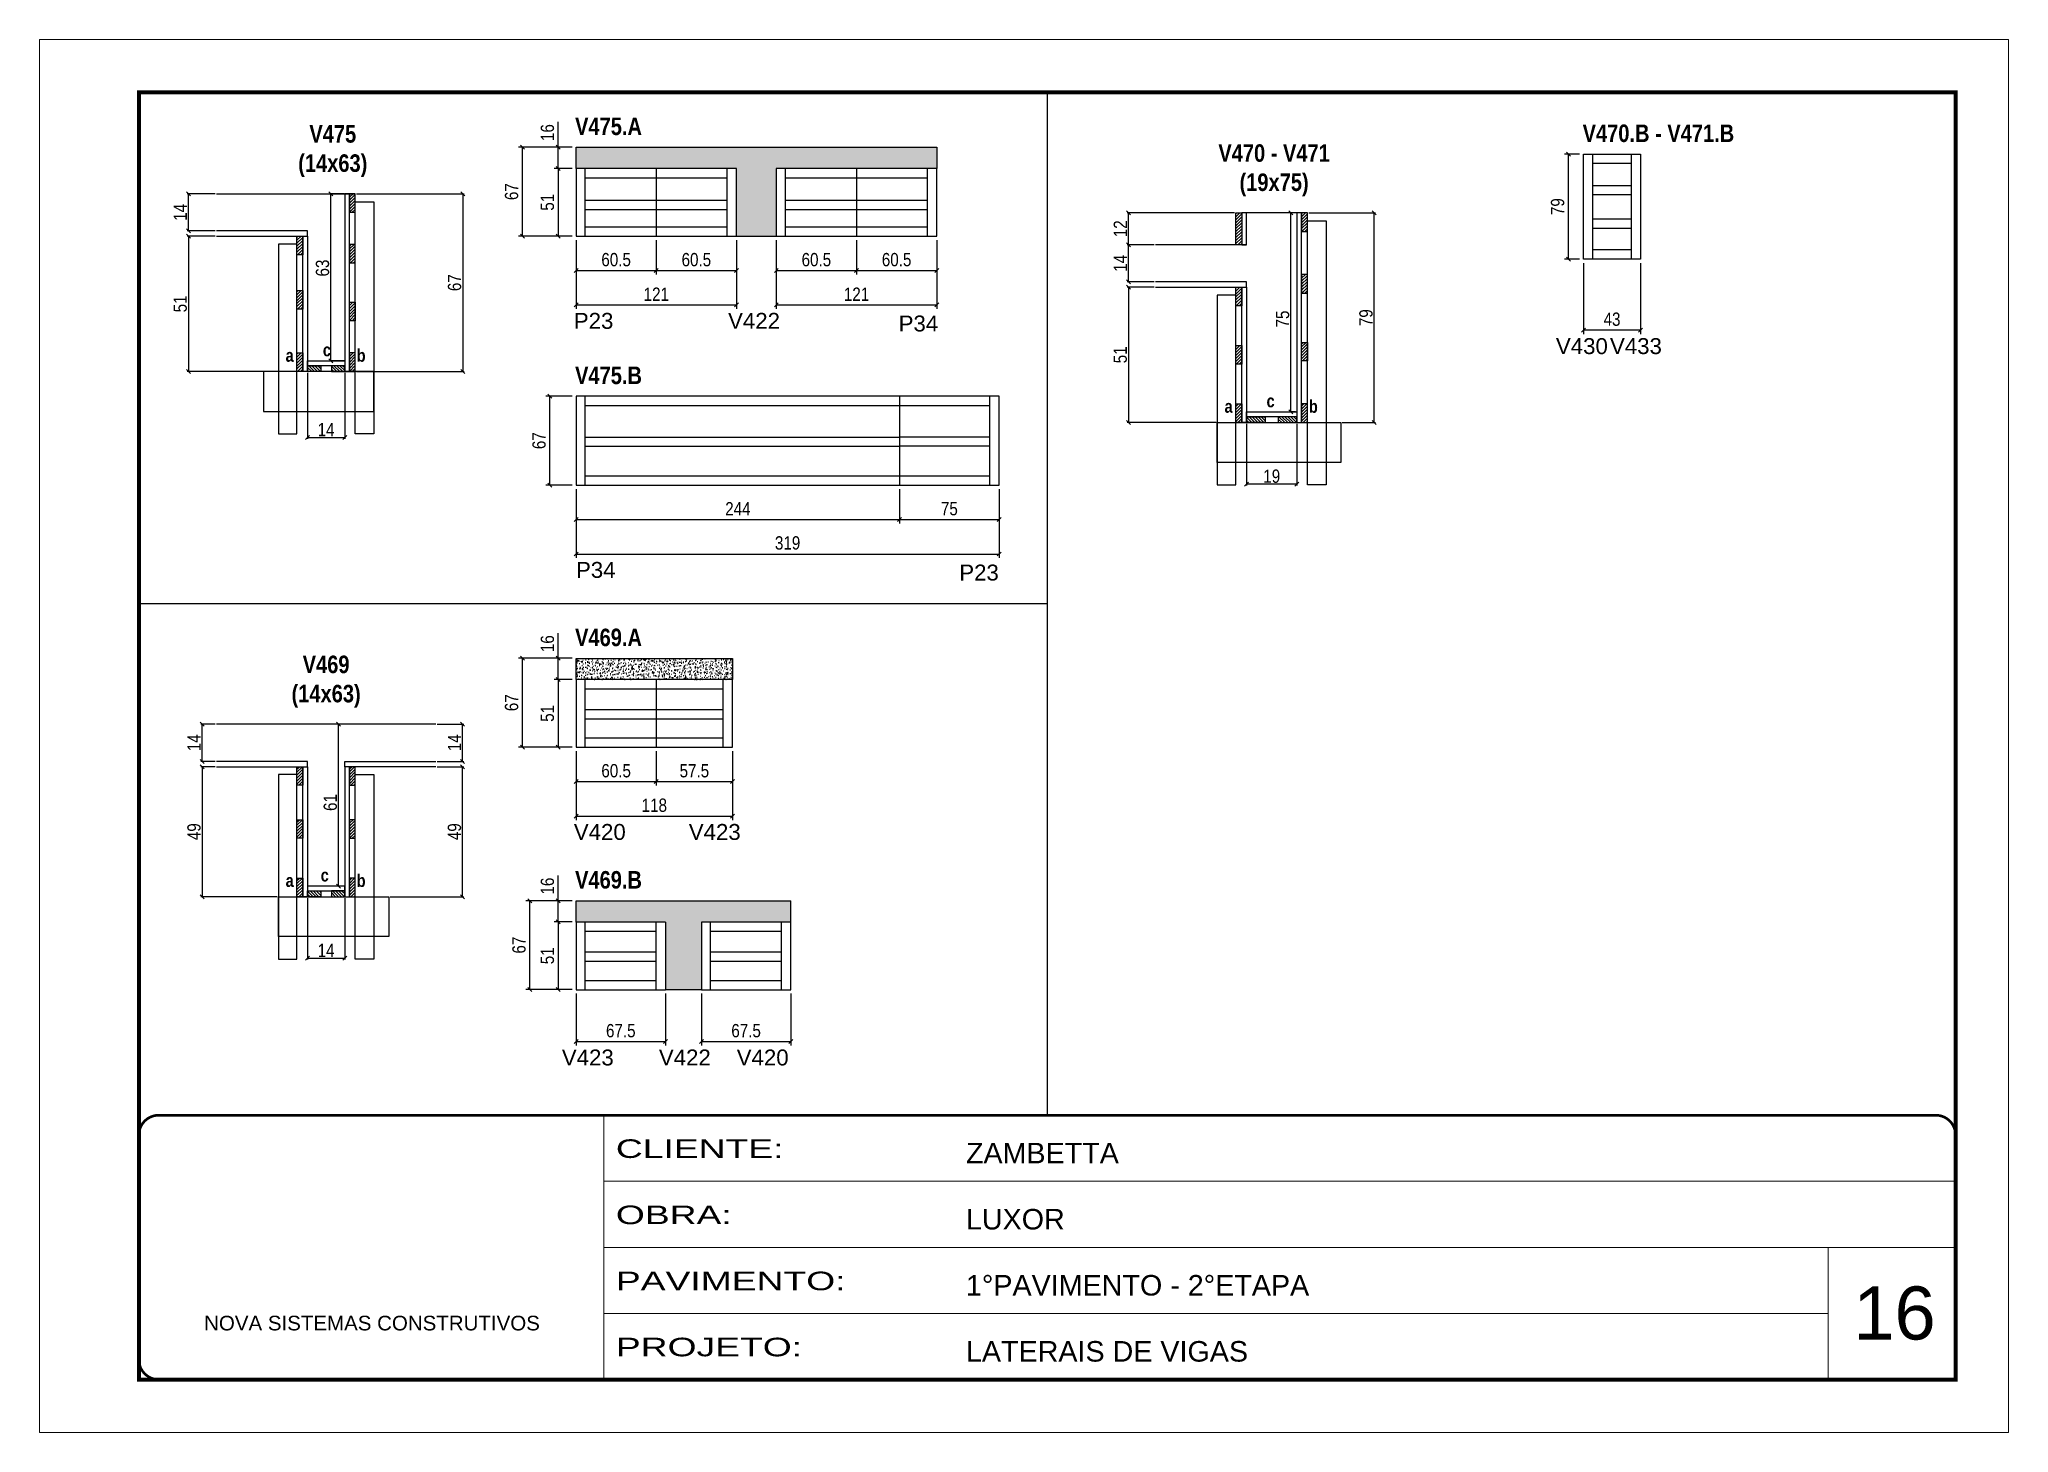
# Model space of a CAD drawing. Extents: x 3309 to 9563, y -2522 to 14608.
# Drawn here: x 8078 to 9563, y 10112 to 11162 of the extents above; entities that cross this region are included whole.
import ezdxf

# ---------------------------------------------------------------- set-up
doc = ezdxf.new("R2010")
doc.units = 0
doc.linetypes.add('CONTINUO', pattern=[0])
doc.linetypes.add('DASHED', pattern=[0.75, 0.5, -0.25])
for name, color, linetype in [('5', 5, 'Continuous'), ('COTA', 241, 'Continuous'), ('detalhes', 4, 'Continuous'), ('NOMENCLATURA', 7, 'Continuous'), ('Painéis', 200, 'Continuous'), ('SARR_2.2x7', 40, 'Continuous'), ('SARR_3.5x7', 81, 'Continuous')]:
    doc.layers.add(name, color=color, linetype=linetype)
for name, color, linetype, lineweight in [('CARIMBO', 255, 'Continuous', 9), ('CONCRETO', 251, 'Continuous', 25), ('Folhas', 255, 'Continuous', 9), ('SARRAFO DE PRESSAO', 251, 'DASHED', 9)]:
    doc.layers.add(name, color=color, linetype=linetype, lineweight=lineweight)
doc.styles.add('ARIAL', font='arial.ttf')
doc.styles.add('COTA TECNICA', font='techl___.ttf', dxfattribs={"height": 10})
doc.styles.add('COTA TECNICA 2X', font='techl___.ttf', dxfattribs={"height": 10})
doc.styles.get("Standard").update_dxf_attribs({"font": 'arial.ttf'})
doc.styles.add('TECNICA', font='techb___.ttf', dxfattribs={"height": 10})
doc.styles.add('Tecnologia', font='')
doc.styles.get('Tecnologia').set_extended_font_data('Forgotten Futurist')
doc.dimstyles.new('PAINEL', dxfattribs={"dimtxt": 10, "dimasz": 3, "dimexe": 3, "dimexo": 3, "dimgap": 3, "dimtad": 1, "dimdec": 1, "dimzin": 12, "dimdsep": 46, "dimtxsty": 'COTA TECNICA', "dimblk1": 'OBLIQUE', "dimblk2": 'OBLIQUE', "dimsah": 1, "dimcen": 0.9, "dimclrd": 4, "dimclre": 4, "dimclrt": 240, "dimadec": 1, "dimazin": 3, "dimtfac": 1, "dimtdec": 1, "dimtmove": 0, "dimatfit": 3, "dimfxl": 1, "dimtolj": 1, "dimtzin": 12, "dimarcsym": 0})
doc.dimstyles.new('SECAO', dxfattribs={"dimscale": 0.333333, "dimtxt": 5, "dimasz": 9, "dimexe": 3, "dimexo": 3, "dimgap": 3, "dimtad": 1, "dimdec": 1, "dimlfac": 0.5, "dimzin": 12, "dimdsep": 46, "dimtxsty": 'COTA TECNICA 2X', "dimblk1": 'OBLIQUE', "dimblk2": 'OBLIQUE', "dimsah": 1, "dimcen": 0.9, "dimclrd": 4, "dimclre": 4, "dimclrt": 240, "dimadec": 1, "dimazin": 3, "dimtfac": 1, "dimtdec": 1, "dimtmove": 0, "dimatfit": 3, "dimfxl": 1, "dimtolj": 1, "dimtzin": 12, "dimarcsym": 0})
pattern_1 = [(45, (-115289.6796, -22271.5299), (-1.122532015, 1.122532015), [])]
pattern_2 = [(135, (42223.6903, -112638.7778), (-1.122532015, -1.122532015), [])]
pattern_3 = [(45, (-114532.018, -22348.1468), (-1.122532015, 1.122532015), [])]
pattern_4 = [(45, (-114542.018, -22250.5607), (-1.122532015, 1.122532015), [])]
pattern_5 = [(45, (-115240.0796, -22661.525), (-1.122532015, 1.122532015), [])]

msp = doc.modelspace()

# ---------------------------------------------------------------- texts
at = {"layer": '5', "linetype": 'Continuous'}
for s, rotation, p in [('P23', 0.00004, (8480.9, 10944.02)), ('V422', 359.99996, (8597.21, 10944.02)), ('P34', 0.00004, (8725.83, 10942.02)), ('V430', 359.99996, (9221.5, 10924.98)), ('V433', 359.99996, (9262.27, 10924.98)), ('P34', 0.00004, (8482.54, 10756.33)), ('P23', 0.00004, (8771.57, 10754.33)), ('V420', 0.00004, (8480.9, 10558.82)), ('V423', 359.99996, (8567.59, 10558.82)), ('V423', 359.99996, (8471.85, 10388.84)), ('V422', 0.00004, (8545.03, 10388.84)), ('V420', 359.99996, (8603.74, 10388.84))]:
    msp.add_text(s, height=12, rotation=rotation, dxfattribs=at).set_placement(p)
at = {"layer": 'CARIMBO', "style": 'ARIAL'}
msp.add_text('16', height=40, dxfattribs=at).set_placement((9445.73, 10182.28))
at = {"layer": 'detalhes', "style": 'TECNICA'}
for s, p in [('c', (8291.63, 10923.3)), ('a', (8263.57, 10919.19)), ('b', (8317.13, 10919.18)), ('a', (8971.63, 10880.75)), ('c', (9003.28, 10884.86)), ('b', (9035.19, 10880.74)), ('a', (8263.57, 10523.38)), ('c', (8290.01, 10527.48)), ('b', (8317.13, 10523.36))]:
    msp.add_text(s, height=9.6, dxfattribs=at).set_placement(p)
at = {"layer": 'NOMENCLATURA', "style": 'TECNICA'}
for s, p in [('V475.A', (8481.84, 11090.04)), ('V470.B - V471.B', (9241.63, 11084.8)), ('V475.B', (8481.84, 10902.35)), ('V469.A', (8481.84, 10704.84)), ('V469.B', (8481.84, 10522.14))]:
    msp.add_text(s, height=13.2, dxfattribs=at).set_placement(p)
at = {"layer": 'NOMENCLATURA', "char_height": 13.2, "attachment_point": 2, "style": 'TECNICA'}
for s, insert in [('V475\\P(14x63)', (8299.12, 11097.52)), ('V470 - V471\\P(19x75)', (9008.97, 11083.09)), ('V469\\P(14x63)', (8294.09, 10697.71))]:
    msp.add_mtext_dynamic_manual_height_columns(s, width=300.2766, gutter_width=1, heights=[0], dxfattribs=dict(at, insert=insert))

# ---------------------------------------------------------------- blocks, each defined once
blk = doc.blocks.new('9999999999')
at = {"color": 30, "linetype": 'CONTINUO'}
for p, q in [((98564.6, 34230.2), (98564.6, 34429.4)), ((98564.6, 34379.6), (99584, 34379.6)), ((98564.6, 34329.8), (99488, 34329.8)), ((99584, 34329.8), (99488, 34329.8)), ((99488, 34329.8), (99488, 34230.2)), ((98564.6, 34280), (99488, 34280))]:
    blk.add_line(p, q, dxfattribs=at)
at = {"color": 30, "linetype": 'CONTINUO', "const_width": 2}
blk.add_lwpolyline([(99584, 34230.2), (99584, 34414.4, 0.414214), (99569, 34429.4), (98229, 34429.4, 0.414214), (98214, 34414.4), (98214, 34245.2, 0.414214), (98229, 34230.2), (99584, 34230.2)], format="xyb", dxfattribs=at)
at = {"layer": 'Folhas'}
blk.add_lwpolyline([(98139, 34190.2), (99624, 34190.2), (99624, 35240.2), (98139, 35240.2)], close=True, dxfattribs=at)
at = {"layer": 'Folhas', "color": 30, "const_width": 3}
blk.add_lwpolyline([(98214, 34230.2), (99584, 34230.2), (99584, 35200.2), (98214, 35200.2)], close=True, dxfattribs=at)
at = {"color": 7, "linetype": 'Continuous', "ltscale": 5, "style": 'ARIAL'}
for s, height, p in [('ZAMBETTA', 15.48, (98837.7, 34393.1)), ('LUXOR', 15.48, (98837.7, 34343.3)), ('1°PAVIMENTO - 2°ETAPA', 15.483, (98837.7, 34293.5)), ('NOVA SISTEMAS CONSTRUTIVOS', 11.059, (98263.2, 34267.2)), ('LATERAIS DE VIGAS', 15.483, (98837.7, 34243.7))]:
    blk.add_text(s, height=height, dxfattribs=at).set_placement(p)
at = {"layer": 'Folhas', "color": 7, "style": 'Tecnologia', "width": 1.5}
for s, p in [('CLIENTE:', (98573.7, 34397.2)), ('OBRA:', (98573.7, 34347.3)), ('PAVIMENTO:', (98573.7, 34297.5)), ('PROJETO:', (98573.7, 34247.7))]:
    blk.add_text(s, height=14, dxfattribs=at).set_placement(p)
blk = doc.blocks.new('_Oblique')
at = {"color": 0, "linetype": 'ByBlock', "lineweight": -2}
blk.add_line((-0.5, -0.5), (0.5, 0.5), dxfattribs=at)
blk = doc.blocks.new('*D458')
at = {"layer": 'COTA', "color": 4, "lineweight": -2, "transparency": 16777216}
for p, q in [((8280.1, 10910.8), (8280.1, 10861.1)), ((8308.1, 10910.8), (8308.1, 10861.1)), ((8280.1, 10862.1), (8308.1, 10862.1))]:
    blk.add_line(p, q, dxfattribs=at)
at = {"layer": 'Defpoints', "color": 0, "transparency": 16777216}
for p in [(8280.1, 10911.8), (8308.1, 10911.8), (8308.1, 10862.1)]:
    blk.add_point(p, dxfattribs=at)
at = {"layer": 'COTA', "color": 4, "lineweight": -2, "transparency": 16777216, "xscale": 3, "yscale": 3, "zscale": 3, "rotation": 180}
blk.add_blockref('_Oblique', (8280.1, 10862.1), dxfattribs=at)
at = {"layer": 'COTA', "color": 4, "lineweight": -2, "transparency": 16777216, "xscale": 3, "yscale": 3, "zscale": 3}
blk.add_blockref('_Oblique', (8308.1, 10862.1), dxfattribs=at)
at = {"layer": 'COTA', "color": 240, "transparency": 16777216, "insert": (8294.1, 10868.1), "char_height": 10, "attachment_point": 5, "style": 'COTA TECNICA 2X'}
blk.add_mtext('\\A1;14', dxfattribs=at)
blk = doc.blocks.new('*D459')
at = {"layer": 'COTA', "color": 4, "lineweight": -2, "transparency": 16777216}
for p, q in [((8317.1, 11045.8), (8398.1, 11045.8)), ((8397.1, 11045.8), (8397.1, 10911.8)), ((8317.1, 10911.8), (8398.1, 10911.8))]:
    blk.add_line(p, q, dxfattribs=at)
at = {"layer": 'Defpoints', "color": 0, "transparency": 16777216}
for p in [(8316.1, 11045.8, 0), (8316.1, 10911.8, 0), (8397.1, 10911.8)]:
    blk.add_point(p, dxfattribs=at)
at = {"layer": 'COTA', "color": 4, "lineweight": -2, "transparency": 16777216, "xscale": 3, "yscale": 3, "zscale": 3}
for p, rotation in [((8397.1, 11045.8), 90), ((8397.1, 10911.8), 270)]:
    blk.add_blockref('_Oblique', p, dxfattribs=dict(at, rotation=rotation))
at = {"layer": 'COTA', "color": 240, "transparency": 16777216, "insert": (8391, 10978.8), "char_height": 10, "attachment_point": 5, "rotation": 90, "style": 'COTA TECNICA 2X'}
blk.add_mtext('\\A1;67', dxfattribs=at)
blk = doc.blocks.new('*D460')
at = {"layer": 'COTA', "color": 4, "lineweight": -2, "transparency": 16777216}
for p, q in [((8210.4, 11013.8), (8189.2, 11013.8)), ((8190.2, 11013.8), (8190.2, 10911.8)), ((8271.1, 10911.8), (8189.2, 10911.8))]:
    blk.add_line(p, q, dxfattribs=at)
at = {"layer": 'Defpoints', "color": 0, "transparency": 16777216}
for p in [(8211.4, 11013.8), (8190.2, 10911.8), (8272.1, 10911.8, 0)]:
    blk.add_point(p, dxfattribs=at)
at = {"layer": 'COTA', "color": 4, "lineweight": -2, "transparency": 16777216, "xscale": 3, "yscale": 3, "zscale": 3}
for p, rotation in [((8190.2, 11013.8), 90), ((8190.2, 10911.8), 270)]:
    blk.add_blockref('_Oblique', p, dxfattribs=dict(at, rotation=rotation))
at = {"layer": 'COTA', "color": 240, "transparency": 16777216, "insert": (8184.1, 10962.8), "char_height": 10, "attachment_point": 5, "rotation": 90, "style": 'COTA TECNICA 2X'}
blk.add_mtext('\\A1;51', dxfattribs=at)
blk = doc.blocks.new('*D461')
at = {"layer": 'COTA', "color": 4, "lineweight": -2, "transparency": 16777216}
for p, q in [((8307.8, 11045.8), (8296.6, 11045.8)), ((8297.6, 10919.8), (8297.6, 11045.8)), ((8307.8, 10919.8), (8296.6, 10919.8))]:
    blk.add_line(p, q, dxfattribs=at)
at = {"layer": 'Defpoints', "color": 0, "transparency": 16777216}
for p in [(8297.6, 11045.8), (8308.8, 11045.8), (8308.8, 10919.8)]:
    blk.add_point(p, dxfattribs=at)
at = {"layer": 'COTA', "color": 4, "lineweight": -2, "transparency": 16777216, "xscale": 3, "yscale": 3, "zscale": 3}
for p, rotation in [((8297.6, 11045.8), 90), ((8297.6, 10919.8), 270)]:
    blk.add_blockref('_Oblique', p, dxfattribs=dict(at, rotation=rotation))
at = {"layer": 'COTA', "color": 240, "transparency": 16777216, "insert": (8291.4, 10989.8), "char_height": 10, "attachment_point": 5, "rotation": 90, "style": 'COTA TECNICA 2X'}
blk.add_mtext('\\A1;63', dxfattribs=at)
blk = doc.blocks.new('*D462')
at = {"layer": 'COTA', "color": 4, "lineweight": -2, "transparency": 16777216}
for p, q in [((8210.4, 11045.8), (8189.2, 11045.8)), ((8190.2, 11017.8), (8190.2, 11045.8)), ((8210.4, 11017.8), (8189.2, 11017.8))]:
    blk.add_line(p, q, dxfattribs=at)
at = {"layer": 'Defpoints', "color": 0, "transparency": 16777216}
for p in [(8190.2, 11045.8), (8211.4, 11045.8), (8211.4, 11017.8)]:
    blk.add_point(p, dxfattribs=at)
at = {"layer": 'COTA', "color": 4, "lineweight": -2, "transparency": 16777216, "xscale": 3, "yscale": 3, "zscale": 3}
for p, rotation in [((8190.2, 11045.8), 90), ((8190.2, 11017.8), 270)]:
    blk.add_blockref('_Oblique', p, dxfattribs=dict(at, rotation=rotation))
at = {"layer": 'COTA', "color": 240, "transparency": 16777216, "insert": (8184.1, 11031.8), "char_height": 10, "attachment_point": 5, "rotation": 90, "style": 'COTA TECNICA 2X'}
blk.add_mtext('\\A1;14', dxfattribs=at)
blk = doc.blocks.new('*D467')
at = {"layer": 'COTA', "color": 4, "lineweight": -2, "transparency": 16777216}
for p, q in [((8482.6, 10823.2), (8482.6, 10771.3)), ((8801.6, 10823.2), (8801.6, 10771.3)), ((8482.6, 10774.3), (8801.6, 10774.3))]:
    blk.add_line(p, q, dxfattribs=at)
at = {"layer": 'Defpoints', "color": 0, "transparency": 16777216}
for p in [(8482.6, 10826.2), (8801.6, 10826.2), (8801.6, 10774.3)]:
    blk.add_point(p, dxfattribs=at)
at = {"layer": 'COTA', "color": 4, "lineweight": -2, "transparency": 16777216, "xscale": 3, "yscale": 3, "zscale": 3, "rotation": 180}
blk.add_blockref('_Oblique', (8482.6, 10774.3), dxfattribs=at)
at = {"layer": 'COTA', "color": 4, "lineweight": -2, "transparency": 16777216, "xscale": 3, "yscale": 3, "zscale": 3}
blk.add_blockref('_Oblique', (8801.6, 10774.3), dxfattribs=at)
at = {"layer": 'COTA', "color": 240, "transparency": 16777216, "insert": (8642.1, 10782.6), "char_height": 10, "attachment_point": 5, "style": 'COTA TECNICA'}
blk.add_mtext('\\A1;319', dxfattribs=at)
blk = doc.blocks.new('*D468')
at = {"layer": 'COTA', "color": 4, "lineweight": -2, "transparency": 16777216}
for p, q in [((8482.6, 10823.2), (8482.6, 10797.3)), ((8726.6, 10823.2), (8726.6, 10797.3)), ((8482.6, 10800.3), (8726.6, 10800.3))]:
    blk.add_line(p, q, dxfattribs=at)
at = {"layer": 'Defpoints', "color": 0, "transparency": 16777216}
for p in [(8482.6, 10826.2), (8726.6, 10826.2), (8726.6, 10800.3)]:
    blk.add_point(p, dxfattribs=at)
at = {"layer": 'COTA', "color": 4, "lineweight": -2, "transparency": 16777216, "xscale": 3, "yscale": 3, "zscale": 3, "rotation": 180}
blk.add_blockref('_Oblique', (8482.6, 10800.3), dxfattribs=at)
at = {"layer": 'COTA', "color": 4, "lineweight": -2, "transparency": 16777216, "xscale": 3, "yscale": 3, "zscale": 3}
blk.add_blockref('_Oblique', (8726.6, 10800.3), dxfattribs=at)
at = {"layer": 'COTA', "color": 240, "transparency": 16777216, "insert": (8604.6, 10808.4), "char_height": 10, "attachment_point": 5, "style": 'COTA TECNICA'}
blk.add_mtext('\\A1;244', dxfattribs=at)
blk = doc.blocks.new('*D469')
at = {"layer": 'COTA', "color": 4, "lineweight": -2, "transparency": 16777216}
for p, q in [((8726.6, 10823.2), (8726.6, 10797.3)), ((8801.6, 10823.2), (8801.6, 10797.3)), ((8726.6, 10800.3), (8801.6, 10800.3))]:
    blk.add_line(p, q, dxfattribs=at)
at = {"layer": 'Defpoints', "color": 0, "transparency": 16777216}
for p in [(8726.6, 10826.2), (8801.6, 10826.2), (8801.6, 10800.3)]:
    blk.add_point(p, dxfattribs=at)
at = {"layer": 'COTA', "color": 4, "lineweight": -2, "transparency": 16777216, "xscale": 3, "yscale": 3, "zscale": 3, "rotation": 180}
blk.add_blockref('_Oblique', (8726.6, 10800.3), dxfattribs=at)
at = {"layer": 'COTA', "color": 4, "lineweight": -2, "transparency": 16777216, "xscale": 3, "yscale": 3, "zscale": 3}
blk.add_blockref('_Oblique', (8801.6, 10800.3), dxfattribs=at)
at = {"layer": 'COTA', "color": 240, "transparency": 16777216, "insert": (8764.1, 10808.4), "char_height": 10, "attachment_point": 5, "style": 'COTA TECNICA'}
blk.add_mtext('\\A1;75', dxfattribs=at)
blk = doc.blocks.new('*D470')
at = {"layer": 'COTA', "color": 4, "lineweight": -2, "transparency": 16777216}
for p, q in [((8482.6, 11010.9), (8482.6, 10959)), ((8603.6, 11010.9), (8603.6, 10959)), ((8482.6, 10962), (8603.6, 10962))]:
    blk.add_line(p, q, dxfattribs=at)
at = {"layer": 'Defpoints', "color": 0, "transparency": 16777216}
for p in [(8482.6, 11013.9), (8603.6, 11013.9), (8603.6, 10962)]:
    blk.add_point(p, dxfattribs=at)
at = {"layer": 'COTA', "color": 4, "lineweight": -2, "transparency": 16777216, "xscale": 3, "yscale": 3, "zscale": 3, "rotation": 180}
blk.add_blockref('_Oblique', (8482.6, 10962), dxfattribs=at)
at = {"layer": 'COTA', "color": 4, "lineweight": -2, "transparency": 16777216, "xscale": 3, "yscale": 3, "zscale": 3}
blk.add_blockref('_Oblique', (8603.6, 10962), dxfattribs=at)
at = {"layer": 'COTA', "color": 240, "transparency": 16777216, "insert": (8543.1, 10970.1), "char_height": 10, "attachment_point": 5, "style": 'COTA TECNICA'}
blk.add_mtext('\\A1;121', dxfattribs=at)
blk = doc.blocks.new('*D471')
at = {"layer": 'COTA', "color": 4, "lineweight": -2, "transparency": 16777216}
for p, q in [((8482.6, 11010.9), (8482.6, 10985)), ((8543.1, 11010.9), (8543.1, 10985)), ((8482.6, 10988), (8543.1, 10988))]:
    blk.add_line(p, q, dxfattribs=at)
at = {"layer": 'Defpoints', "color": 0, "transparency": 16777216}
for p in [(8482.6, 11013.9), (8543.1, 11013.9), (8543.1, 10988)]:
    blk.add_point(p, dxfattribs=at)
at = {"layer": 'COTA', "color": 4, "lineweight": -2, "transparency": 16777216, "xscale": 3, "yscale": 3, "zscale": 3, "rotation": 180}
blk.add_blockref('_Oblique', (8482.6, 10988), dxfattribs=at)
at = {"layer": 'COTA', "color": 4, "lineweight": -2, "transparency": 16777216, "xscale": 3, "yscale": 3, "zscale": 3}
blk.add_blockref('_Oblique', (8543.1, 10988), dxfattribs=at)
at = {"layer": 'COTA', "color": 240, "transparency": 16777216, "insert": (8512.8, 10996.1), "char_height": 10, "attachment_point": 5, "style": 'COTA TECNICA'}
blk.add_mtext('\\A1;60.5', dxfattribs=at)
blk = doc.blocks.new('*D472')
at = {"layer": 'COTA', "color": 4, "lineweight": -2, "transparency": 16777216}
for p, q in [((8543.1, 11010.9), (8543.1, 10985)), ((8603.6, 11010.9), (8603.6, 10985)), ((8543.1, 10988), (8603.6, 10988))]:
    blk.add_line(p, q, dxfattribs=at)
at = {"layer": 'Defpoints', "color": 0, "transparency": 16777216}
for p in [(8543.1, 11013.9), (8603.6, 11013.9), (8603.6, 10988)]:
    blk.add_point(p, dxfattribs=at)
at = {"layer": 'COTA', "color": 4, "lineweight": -2, "transparency": 16777216, "xscale": 3, "yscale": 3, "zscale": 3, "rotation": 180}
blk.add_blockref('_Oblique', (8543.1, 10988), dxfattribs=at)
at = {"layer": 'COTA', "color": 4, "lineweight": -2, "transparency": 16777216, "xscale": 3, "yscale": 3, "zscale": 3}
blk.add_blockref('_Oblique', (8603.6, 10988), dxfattribs=at)
at = {"layer": 'COTA', "color": 240, "transparency": 16777216, "insert": (8573.3, 10996.1), "char_height": 10, "attachment_point": 5, "style": 'COTA TECNICA'}
blk.add_mtext('\\A1;60.5', dxfattribs=at)
blk = doc.blocks.new('*D473')
at = {"layer": 'COTA', "color": 4, "lineweight": -2, "transparency": 16777216}
for p, q in [((8633.6, 11010.9), (8633.6, 10959)), ((8754.6, 11010.9), (8754.6, 10959)), ((8633.6, 10962), (8754.6, 10962))]:
    blk.add_line(p, q, dxfattribs=at)
at = {"layer": 'Defpoints', "color": 0, "transparency": 16777216}
for p in [(8633.6, 11013.9), (8754.6, 11013.9), (8754.6, 10962)]:
    blk.add_point(p, dxfattribs=at)
at = {"layer": 'COTA', "color": 4, "lineweight": -2, "transparency": 16777216, "xscale": 3, "yscale": 3, "zscale": 3, "rotation": 180}
blk.add_blockref('_Oblique', (8633.6, 10962), dxfattribs=at)
at = {"layer": 'COTA', "color": 4, "lineweight": -2, "transparency": 16777216, "xscale": 3, "yscale": 3, "zscale": 3}
blk.add_blockref('_Oblique', (8754.6, 10962), dxfattribs=at)
at = {"layer": 'COTA', "color": 240, "transparency": 16777216, "insert": (8694.1, 10970.1), "char_height": 10, "attachment_point": 5, "style": 'COTA TECNICA'}
blk.add_mtext('\\A1;121', dxfattribs=at)
blk = doc.blocks.new('*D474')
at = {"layer": 'COTA', "color": 4, "lineweight": -2, "transparency": 16777216}
for p, q in [((8633.6, 11010.9), (8633.6, 10985)), ((8694.1, 11010.9), (8694.1, 10985)), ((8633.6, 10988), (8694.1, 10988))]:
    blk.add_line(p, q, dxfattribs=at)
at = {"layer": 'Defpoints', "color": 0, "transparency": 16777216}
for p in [(8633.6, 11013.9), (8694.1, 11013.9), (8694.1, 10988)]:
    blk.add_point(p, dxfattribs=at)
at = {"layer": 'COTA', "color": 4, "lineweight": -2, "transparency": 16777216, "xscale": 3, "yscale": 3, "zscale": 3, "rotation": 180}
blk.add_blockref('_Oblique', (8633.6, 10988), dxfattribs=at)
at = {"layer": 'COTA', "color": 4, "lineweight": -2, "transparency": 16777216, "xscale": 3, "yscale": 3, "zscale": 3}
blk.add_blockref('_Oblique', (8694.1, 10988), dxfattribs=at)
at = {"layer": 'COTA', "color": 240, "transparency": 16777216, "insert": (8663.8, 10996.1), "char_height": 10, "attachment_point": 5, "style": 'COTA TECNICA'}
blk.add_mtext('\\A1;60.5', dxfattribs=at)
blk = doc.blocks.new('*D475')
at = {"layer": 'COTA', "color": 4, "lineweight": -2, "transparency": 16777216}
for p, q in [((8694.1, 11010.9), (8694.1, 10985)), ((8754.6, 11010.9), (8754.6, 10985)), ((8694.1, 10988), (8754.6, 10988))]:
    blk.add_line(p, q, dxfattribs=at)
at = {"layer": 'Defpoints', "color": 0, "transparency": 16777216}
for p in [(8694.1, 11013.9), (8754.6, 11013.9), (8754.6, 10988)]:
    blk.add_point(p, dxfattribs=at)
at = {"layer": 'COTA', "color": 4, "lineweight": -2, "transparency": 16777216, "xscale": 3, "yscale": 3, "zscale": 3, "rotation": 180}
blk.add_blockref('_Oblique', (8694.1, 10988), dxfattribs=at)
at = {"layer": 'COTA', "color": 4, "lineweight": -2, "transparency": 16777216, "xscale": 3, "yscale": 3, "zscale": 3}
blk.add_blockref('_Oblique', (8754.6, 10988), dxfattribs=at)
at = {"layer": 'COTA', "color": 240, "transparency": 16777216, "insert": (8724.3, 10996.1), "char_height": 10, "attachment_point": 5, "style": 'COTA TECNICA'}
blk.add_mtext('\\A1;60.5', dxfattribs=at)
blk = doc.blocks.new('*D476')
at = {"layer": 'COTA', "color": 4, "lineweight": -2, "transparency": 16777216}
for p, q in [((8479.6, 10893.2), (8459.8, 10893.2)), ((8462.8, 10826.2), (8462.8, 10893.2)), ((8479.6, 10826.2), (8459.8, 10826.2))]:
    blk.add_line(p, q, dxfattribs=at)
at = {"layer": 'Defpoints', "color": 0, "transparency": 16777216}
for p in [(8462.8, 10893.2), (8482.6, 10893.2), (8482.6, 10826.2)]:
    blk.add_point(p, dxfattribs=at)
at = {"layer": 'COTA', "color": 4, "lineweight": -2, "transparency": 16777216, "xscale": 3, "yscale": 3, "zscale": 3}
for p, rotation in [((8462.8, 10893.2), 90), ((8462.8, 10826.2), 270)]:
    blk.add_blockref('_Oblique', p, dxfattribs=dict(at, rotation=rotation))
at = {"layer": 'COTA', "color": 240, "transparency": 16777216, "insert": (8454.7, 10859.7), "char_height": 10, "attachment_point": 5, "rotation": 90, "style": 'COTA TECNICA'}
blk.add_mtext('\\A1;67', dxfattribs=at)
blk = doc.blocks.new('*D477')
at = {"layer": 'COTA', "color": 4, "lineweight": -2, "transparency": 16777216}
for p, q in [((8479.6, 11064.9), (8466.1, 11064.9)), ((8469.1, 11064.9), (8469.1, 11013.9)), ((8479.6, 11013.9), (8466.1, 11013.9))]:
    blk.add_line(p, q, dxfattribs=at)
at = {"layer": 'Defpoints', "color": 0, "transparency": 16777216}
for p in [(8482.6, 11064.9), (8469.1, 11013.9), (8482.6, 11013.9)]:
    blk.add_point(p, dxfattribs=at)
at = {"layer": 'COTA', "color": 4, "lineweight": -2, "transparency": 16777216, "xscale": 3, "yscale": 3, "zscale": 3}
for p, rotation in [((8469.1, 11064.9), 90), ((8469.1, 11013.9), 270)]:
    blk.add_blockref('_Oblique', p, dxfattribs=dict(at, rotation=rotation))
at = {"layer": 'COTA', "color": 240, "transparency": 16777216, "insert": (8461, 11039.4), "char_height": 10, "attachment_point": 5, "rotation": 90, "style": 'COTA TECNICA'}
blk.add_mtext('\\A1;51', dxfattribs=at)
blk = doc.blocks.new('*D478')
at = {"layer": 'COTA', "color": 4, "lineweight": -2, "transparency": 16777216}
for p, q in [((8469.1, 11080.9), (8469.1, 11099.9)), ((8479.6, 11080.9), (8466.1, 11080.9)), ((8469.1, 11064.9), (8469.1, 11080.9)), ((8479.6, 11064.9), (8466.1, 11064.9))]:
    blk.add_line(p, q, dxfattribs=at)
at = {"layer": 'Defpoints', "color": 0, "transparency": 16777216}
for p in [(8469.1, 11080.9), (8482.6, 11080.9), (8482.6, 11064.9)]:
    blk.add_point(p, dxfattribs=at)
at = {"layer": 'COTA', "color": 4, "lineweight": -2, "transparency": 16777216, "xscale": 3, "yscale": 3, "zscale": 3}
for p, rotation in [((8469.1, 11080.9), 90), ((8469.1, 11064.9), 270)]:
    blk.add_blockref('_Oblique', p, dxfattribs=dict(at, rotation=rotation))
at = {"layer": 'COTA', "color": 240, "transparency": 16777216, "insert": (8461, 11091.9), "char_height": 10, "attachment_point": 5, "rotation": 90, "style": 'COTA TECNICA'}
blk.add_mtext('\\A1;16', dxfattribs=at)
blk = doc.blocks.new('*D479')
at = {"layer": 'COTA', "color": 4, "lineweight": -2, "transparency": 16777216}
for p, q in [((8479.6, 11080.9), (8439.1, 11080.9)), ((8442.1, 11013.9), (8442.1, 11080.9)), ((8479.6, 11013.9), (8439.1, 11013.9))]:
    blk.add_line(p, q, dxfattribs=at)
at = {"layer": 'Defpoints', "color": 0, "transparency": 16777216}
for p in [(8442.1, 11080.9), (8482.6, 11080.9), (8482.6, 11013.9)]:
    blk.add_point(p, dxfattribs=at)
at = {"layer": 'COTA', "color": 4, "lineweight": -2, "transparency": 16777216, "xscale": 3, "yscale": 3, "zscale": 3}
for p, rotation in [((8442.1, 11080.9), 90), ((8442.1, 11013.9), 270)]:
    blk.add_blockref('_Oblique', p, dxfattribs=dict(at, rotation=rotation))
at = {"layer": 'COTA', "color": 240, "transparency": 16777216, "insert": (8434, 11047.4), "char_height": 10, "attachment_point": 5, "rotation": 90, "style": 'COTA TECNICA'}
blk.add_mtext('\\A1;67', dxfattribs=at)
blk = doc.blocks.new('*D463')
at = {"layer": 'COTA', "color": 4, "lineweight": -2, "transparency": 16777216}
for p, q in [((8918.5, 10975.4), (8898.1, 10975.4)), ((8899.1, 10975.4), (8899.1, 10873.4)), ((8965.2, 10873.4), (8898.1, 10873.4))]:
    blk.add_line(p, q, dxfattribs=at)
at = {"layer": 'Defpoints', "color": 0, "transparency": 16777216}
for p in [(8919.5, 10975.4), (8899.1, 10873.4), (8966.2, 10873.4, 0)]:
    blk.add_point(p, dxfattribs=at)
at = {"layer": 'COTA', "color": 4, "lineweight": -2, "transparency": 16777216, "xscale": 3, "yscale": 3, "zscale": 3}
for p, rotation in [((8899.1, 10975.4), 90), ((8899.1, 10873.4), 270)]:
    blk.add_blockref('_Oblique', p, dxfattribs=dict(at, rotation=rotation))
at = {"layer": 'COTA', "color": 240, "transparency": 16777216, "insert": (8893, 10924.4), "char_height": 10, "attachment_point": 5, "rotation": 90, "style": 'COTA TECNICA 2X'}
blk.add_mtext('\\A1;51', dxfattribs=at)
blk = doc.blocks.new('*D464')
at = {"layer": 'COTA', "color": 4, "lineweight": -2, "transparency": 16777216}
for p, q in [((9025.2, 11031.4), (9020.5, 11031.4)), ((9021.5, 10881.4), (9021.5, 11031.4)), ((9025.2, 10881.4), (9020.5, 10881.4))]:
    blk.add_line(p, q, dxfattribs=at)
at = {"layer": 'Defpoints', "color": 0, "transparency": 16777216}
for p in [(9021.5, 11031.4), (9026.2, 11031.4), (9026.2, 10881.4)]:
    blk.add_point(p, dxfattribs=at)
at = {"layer": 'COTA', "color": 4, "lineweight": -2, "transparency": 16777216, "xscale": 3, "yscale": 3, "zscale": 3}
for p, rotation in [((9021.5, 11031.4), 90), ((9021.5, 10881.4), 270)]:
    blk.add_blockref('_Oblique', p, dxfattribs=dict(at, rotation=rotation))
at = {"layer": 'COTA', "color": 240, "transparency": 16777216, "insert": (9015.4, 10951.4), "char_height": 10, "attachment_point": 5, "rotation": 90, "style": 'COTA TECNICA 2X'}
blk.add_mtext('\\A1;75', dxfattribs=at)
blk = doc.blocks.new('*D480')
at = {"layer": 'COTA', "color": 4, "lineweight": -2, "transparency": 16777216}
for p, q in [((8918.5, 11007.4), (8898.1, 11007.4)), ((8899.1, 10979.4), (8899.1, 11007.4)), ((8918.5, 10979.4), (8898.1, 10979.4))]:
    blk.add_line(p, q, dxfattribs=at)
at = {"layer": 'Defpoints', "color": 0, "transparency": 16777216}
for p in [(8899.1, 11007.4), (8919.5, 11007.4), (8919.5, 10979.4)]:
    blk.add_point(p, dxfattribs=at)
at = {"layer": 'COTA', "color": 4, "lineweight": -2, "transparency": 16777216, "xscale": 3, "yscale": 3, "zscale": 3}
for p, rotation in [((8899.1, 11007.4), 90), ((8899.1, 10979.4), 270)]:
    blk.add_blockref('_Oblique', p, dxfattribs=dict(at, rotation=rotation))
at = {"layer": 'COTA', "color": 240, "transparency": 16777216, "insert": (8893, 10993.4), "char_height": 10, "attachment_point": 5, "rotation": 90, "style": 'COTA TECNICA 2X'}
blk.add_mtext('\\A1;14', dxfattribs=at)
blk = doc.blocks.new('*D481')
at = {"layer": 'COTA', "color": 4, "lineweight": -2, "transparency": 16777216}
for p, q in [((8979.2, 11031.4), (8898.1, 11031.4)), ((8899.1, 11007.4), (8899.1, 11031.4)), ((8918.5, 11007.4), (8898.1, 11007.4))]:
    blk.add_line(p, q, dxfattribs=at)
at = {"layer": 'Defpoints', "color": 0, "transparency": 16777216}
for p in [(8899.1, 11031.4), (8980.2, 11031.4), (8919.5, 11007.4)]:
    blk.add_point(p, dxfattribs=at)
at = {"layer": 'COTA', "color": 4, "lineweight": -2, "transparency": 16777216, "xscale": 3, "yscale": 3, "zscale": 3}
for p, rotation in [((8899.1, 11031.4), 90), ((8899.1, 11007.4), 270)]:
    blk.add_blockref('_Oblique', p, dxfattribs=dict(at, rotation=rotation))
at = {"layer": 'COTA', "color": 240, "transparency": 16777216, "insert": (8893, 11019.4), "char_height": 10, "attachment_point": 5, "rotation": 90, "style": 'COTA TECNICA 2X'}
blk.add_mtext('\\A1;12', dxfattribs=at)
blk = doc.blocks.new('*D482')
at = {"layer": 'COTA', "color": 4, "lineweight": -2, "transparency": 16777216}
for p, q in [((8988.2, 10872.4), (8988.2, 10825.9)), ((9026.2, 10872.4), (9026.2, 10825.9)), ((9026.2, 10826.9), (8988.2, 10826.9))]:
    blk.add_line(p, q, dxfattribs=at)
at = {"layer": 'Defpoints', "color": 0, "transparency": 16777216}
for p in [(8988.2, 10873.4), (9026.2, 10873.4), (8988.2, 10826.9)]:
    blk.add_point(p, dxfattribs=at)
at = {"layer": 'COTA', "color": 4, "lineweight": -2, "transparency": 16777216, "xscale": 3, "yscale": 3, "zscale": 3, "rotation": 180}
blk.add_blockref('_Oblique', (8988.2, 10826.9), dxfattribs=at)
at = {"layer": 'COTA', "color": 4, "lineweight": -2, "transparency": 16777216, "xscale": 3, "yscale": 3, "zscale": 3}
blk.add_blockref('_Oblique', (9026.2, 10826.9), dxfattribs=at)
at = {"layer": 'COTA', "color": 240, "transparency": 16777216, "insert": (9007.2, 10832.9), "char_height": 10, "attachment_point": 5, "style": 'COTA TECNICA 2X'}
blk.add_mtext('\\A1;19', dxfattribs=at)
blk = doc.blocks.new('*D483')
at = {"layer": 'COTA', "color": 4, "lineweight": -2, "transparency": 16777216}
for p, q in [((9035.2, 11031.4), (9085.4, 11031.4)), ((9084.4, 10873.4), (9084.4, 11031.4)), ((9060.3, 10873.4), (9085.4, 10873.4))]:
    blk.add_line(p, q, dxfattribs=at)
at = {"layer": 'Defpoints', "color": 0, "transparency": 16777216}
for p in [(9034.2, 11031.4), (9084.4, 11031.4), (9059.3, 10873.4)]:
    blk.add_point(p, dxfattribs=at)
at = {"layer": 'COTA', "color": 4, "lineweight": -2, "transparency": 16777216, "xscale": 3, "yscale": 3, "zscale": 3}
for p, rotation in [((9084.4, 11031.4), 90), ((9084.4, 10873.4), 270)]:
    blk.add_blockref('_Oblique', p, dxfattribs=dict(at, rotation=rotation))
at = {"layer": 'COTA', "color": 240, "transparency": 16777216, "insert": (9078.3, 10952.4), "char_height": 10, "attachment_point": 5, "rotation": 90, "style": 'COTA TECNICA 2X'}
blk.add_mtext('\\A1;79', dxfattribs=at)
blk = doc.blocks.new('*D484')
at = {"layer": 'COTA', "color": 4, "lineweight": -2, "transparency": 16777216}
for p, q in [((9242.3, 10993.6), (9242.3, 10940)), ((9285.3, 10993.6), (9285.3, 10940)), ((9285.3, 10943), (9242.3, 10943))]:
    blk.add_line(p, q, dxfattribs=at)
at = {"layer": 'Defpoints', "color": 0, "transparency": 16777216}
for p in [(9242.3, 10996.6), (9285.3, 10996.6), (9242.3, 10943)]:
    blk.add_point(p, dxfattribs=at)
at = {"layer": 'COTA', "color": 4, "lineweight": -2, "transparency": 16777216, "xscale": 3, "yscale": 3, "zscale": 3, "rotation": 180}
blk.add_blockref('_Oblique', (9242.3, 10943), dxfattribs=at)
at = {"layer": 'COTA', "color": 4, "lineweight": -2, "transparency": 16777216, "xscale": 3, "yscale": 3, "zscale": 3}
blk.add_blockref('_Oblique', (9285.3, 10943), dxfattribs=at)
at = {"layer": 'COTA', "color": 240, "transparency": 16777216, "insert": (9263.8, 10951.2), "char_height": 10, "attachment_point": 5, "style": 'COTA TECNICA'}
blk.add_mtext('\\A1;43', dxfattribs=at)
blk = doc.blocks.new('*D465')
at = {"layer": 'COTA', "color": 4, "lineweight": -2, "transparency": 16777216}
for p, q in [((8210.4, 10614), (8199.6, 10614)), ((8200.6, 10614), (8200.6, 10516)), ((8257.1, 10516), (8199.6, 10516))]:
    blk.add_line(p, q, dxfattribs=at)
at = {"layer": 'Defpoints', "color": 0, "transparency": 16777216}
for p in [(8211.4, 10614), (8200.6, 10516), (8258.1, 10516, 0)]:
    blk.add_point(p, dxfattribs=at)
at = {"layer": 'COTA', "color": 4, "lineweight": -2, "transparency": 16777216, "xscale": 3, "yscale": 3, "zscale": 3}
for p, rotation in [((8200.6, 10614), 90), ((8200.6, 10516), 270)]:
    blk.add_blockref('_Oblique', p, dxfattribs=dict(at, rotation=rotation))
at = {"layer": 'COTA', "color": 240, "transparency": 16777216, "insert": (8194.5, 10565), "char_height": 10, "attachment_point": 5, "rotation": 90, "style": 'COTA TECNICA 2X'}
blk.add_mtext('\\A1;49', dxfattribs=at)
blk = doc.blocks.new('*D466')
at = {"layer": 'COTA', "color": 4, "lineweight": -2, "transparency": 16777216}
for p, q in [((8307.1, 10646), (8302.4, 10646)), ((8303.4, 10524), (8303.4, 10646)), ((8307.1, 10524), (8302.4, 10524))]:
    blk.add_line(p, q, dxfattribs=at)
at = {"layer": 'Defpoints', "color": 0, "transparency": 16777216}
for p in [(8303.4, 10646), (8308.1, 10646), (8308.1, 10524)]:
    blk.add_point(p, dxfattribs=at)
at = {"layer": 'COTA', "color": 4, "lineweight": -2, "transparency": 16777216, "xscale": 3, "yscale": 3, "zscale": 3}
for p, rotation in [((8303.4, 10646), 90), ((8303.4, 10524), 270)]:
    blk.add_blockref('_Oblique', p, dxfattribs=dict(at, rotation=rotation))
at = {"layer": 'COTA', "color": 240, "transparency": 16777216, "insert": (8297.3, 10587), "char_height": 10, "attachment_point": 5, "rotation": 90, "style": 'COTA TECNICA 2X'}
blk.add_mtext('\\A1;61', dxfattribs=at)
blk = doc.blocks.new('*D485')
at = {"layer": 'COTA', "color": 4, "lineweight": -2, "transparency": 16777216}
for p, q in [((8210.4, 10646), (8199.6, 10646)), ((8200.6, 10618), (8200.6, 10646)), ((8210.4, 10618), (8199.6, 10618))]:
    blk.add_line(p, q, dxfattribs=at)
at = {"layer": 'Defpoints', "color": 0, "transparency": 16777216}
for p in [(8200.6, 10646), (8211.4, 10646), (8211.4, 10618)]:
    blk.add_point(p, dxfattribs=at)
at = {"layer": 'COTA', "color": 4, "lineweight": -2, "transparency": 16777216, "xscale": 3, "yscale": 3, "zscale": 3}
for p, rotation in [((8200.6, 10646), 90), ((8200.6, 10618), 270)]:
    blk.add_blockref('_Oblique', p, dxfattribs=dict(at, rotation=rotation))
at = {"layer": 'COTA', "color": 240, "transparency": 16777216, "insert": (8194.5, 10632), "char_height": 10, "attachment_point": 5, "rotation": 90, "style": 'COTA TECNICA 2X'}
blk.add_mtext('\\A1;14', dxfattribs=at)
blk = doc.blocks.new('*D486')
at = {"layer": 'COTA', "color": 4, "lineweight": -2, "transparency": 16777216}
for p, q in [((8280.1, 10515), (8280.1, 10468.6)), ((8308.1, 10515), (8308.1, 10468.6)), ((8280.1, 10469.6), (8308.1, 10469.6))]:
    blk.add_line(p, q, dxfattribs=at)
at = {"layer": 'Defpoints', "color": 0, "transparency": 16777216}
for p in [(8280.1, 10516), (8308.1, 10516), (8308.1, 10469.6)]:
    blk.add_point(p, dxfattribs=at)
at = {"layer": 'COTA', "color": 4, "lineweight": -2, "transparency": 16777216, "xscale": 3, "yscale": 3, "zscale": 3, "rotation": 180}
blk.add_blockref('_Oblique', (8280.1, 10469.6), dxfattribs=at)
at = {"layer": 'COTA', "color": 4, "lineweight": -2, "transparency": 16777216, "xscale": 3, "yscale": 3, "zscale": 3}
blk.add_blockref('_Oblique', (8308.1, 10469.6), dxfattribs=at)
at = {"layer": 'COTA', "color": 240, "transparency": 16777216, "insert": (8294.1, 10475.6), "char_height": 10, "attachment_point": 5, "style": 'COTA TECNICA 2X'}
blk.add_mtext('\\A1;14', dxfattribs=at)
blk = doc.blocks.new('*D487')
at = {"layer": 'COTA', "color": 4, "lineweight": -2, "transparency": 16777216}
for p, q in [((8377.8, 10614), (8398, 10614)), ((8397, 10516), (8397, 10614)), ((8342.3, 10516), (8398, 10516))]:
    blk.add_line(p, q, dxfattribs=at)
at = {"layer": 'Defpoints', "color": 0, "transparency": 16777216}
for p in [(8376.8, 10614), (8397, 10614), (8341.3, 10516)]:
    blk.add_point(p, dxfattribs=at)
at = {"layer": 'COTA', "color": 4, "lineweight": -2, "transparency": 16777216, "xscale": 3, "yscale": 3, "zscale": 3}
for p, rotation in [((8397, 10614), 90), ((8397, 10516), 270)]:
    blk.add_blockref('_Oblique', p, dxfattribs=dict(at, rotation=rotation))
at = {"layer": 'COTA', "color": 240, "transparency": 16777216, "insert": (8390.9, 10565), "char_height": 10, "attachment_point": 5, "rotation": 90, "style": 'COTA TECNICA 2X'}
blk.add_mtext('\\A1;49', dxfattribs=at)
blk = doc.blocks.new('*D488')
at = {"layer": 'COTA', "color": 4, "lineweight": -2, "transparency": 16777216}
for p, q in [((8377.8, 10646), (8398, 10646)), ((8397, 10618), (8397, 10646)), ((8377.8, 10618), (8398, 10618))]:
    blk.add_line(p, q, dxfattribs=at)
at = {"layer": 'Defpoints', "color": 0, "transparency": 16777216}
for p in [(8376.8, 10646), (8397, 10646), (8376.8, 10618)]:
    blk.add_point(p, dxfattribs=at)
at = {"layer": 'COTA', "color": 4, "lineweight": -2, "transparency": 16777216, "xscale": 3, "yscale": 3, "zscale": 3}
for p, rotation in [((8397, 10646), 90), ((8397, 10618), 270)]:
    blk.add_blockref('_Oblique', p, dxfattribs=dict(at, rotation=rotation))
at = {"layer": 'COTA', "color": 240, "transparency": 16777216, "insert": (8390.9, 10632), "char_height": 10, "attachment_point": 5, "rotation": 90, "style": 'COTA TECNICA 2X'}
blk.add_mtext('\\A1;14', dxfattribs=at)
blk = doc.blocks.new('*D489')
at = {"layer": 'COTA', "color": 4, "lineweight": -2, "transparency": 16777216}
for p, q in [((8482.6, 10443), (8482.6, 10403.9)), ((8550.1, 10443), (8550.1, 10403.9)), ((8482.6, 10406.9), (8550.1, 10406.9))]:
    blk.add_line(p, q, dxfattribs=at)
at = {"layer": 'Defpoints', "color": 0, "transparency": 16777216}
for p in [(8482.6, 10446), (8550.1, 10446), (8550.1, 10406.9)]:
    blk.add_point(p, dxfattribs=at)
at = {"layer": 'COTA', "color": 4, "lineweight": -2, "transparency": 16777216, "xscale": 3, "yscale": 3, "zscale": 3, "rotation": 180}
blk.add_blockref('_Oblique', (8482.6, 10406.9), dxfattribs=at)
at = {"layer": 'COTA', "color": 4, "lineweight": -2, "transparency": 16777216, "xscale": 3, "yscale": 3, "zscale": 3}
blk.add_blockref('_Oblique', (8550.1, 10406.9), dxfattribs=at)
at = {"layer": 'COTA', "color": 240, "transparency": 16777216, "insert": (8516.3, 10415), "char_height": 10, "attachment_point": 5, "style": 'COTA TECNICA'}
blk.add_mtext('\\A1;67.5', dxfattribs=at)
blk = doc.blocks.new('*D490')
at = {"layer": 'COTA', "color": 4, "lineweight": -2, "transparency": 16777216}
for p, q in [((8577.1, 10443), (8577.1, 10403.9)), ((8644.6, 10443), (8644.6, 10403.9)), ((8577.1, 10406.9), (8644.6, 10406.9))]:
    blk.add_line(p, q, dxfattribs=at)
at = {"layer": 'Defpoints', "color": 0, "transparency": 16777216}
for p in [(8577.1, 10446), (8644.6, 10446), (8644.6, 10406.9)]:
    blk.add_point(p, dxfattribs=at)
at = {"layer": 'COTA', "color": 4, "lineweight": -2, "transparency": 16777216, "xscale": 3, "yscale": 3, "zscale": 3, "rotation": 180}
blk.add_blockref('_Oblique', (8577.1, 10406.9), dxfattribs=at)
at = {"layer": 'COTA', "color": 4, "lineweight": -2, "transparency": 16777216, "xscale": 3, "yscale": 3, "zscale": 3}
blk.add_blockref('_Oblique', (8644.6, 10406.9), dxfattribs=at)
at = {"layer": 'COTA', "color": 240, "transparency": 16777216, "insert": (8610.8, 10415), "char_height": 10, "attachment_point": 5, "style": 'COTA TECNICA'}
blk.add_mtext('\\A1;67.5', dxfattribs=at)
blk = doc.blocks.new('*D491')
at = {"layer": 'COTA', "color": 4, "lineweight": -2, "transparency": 16777216}
for p, q in [((8479.6, 10497), (8466.1, 10497)), ((8469.1, 10497), (8469.1, 10446)), ((8479.6, 10446), (8466.1, 10446))]:
    blk.add_line(p, q, dxfattribs=at)
at = {"layer": 'Defpoints', "color": 0, "transparency": 16777216}
for p in [(8482.6, 10497), (8469.1, 10446), (8482.6, 10446)]:
    blk.add_point(p, dxfattribs=at)
at = {"layer": 'COTA', "color": 4, "lineweight": -2, "transparency": 16777216, "xscale": 3, "yscale": 3, "zscale": 3}
for p, rotation in [((8469.1, 10497), 90), ((8469.1, 10446), 270)]:
    blk.add_blockref('_Oblique', p, dxfattribs=dict(at, rotation=rotation))
at = {"layer": 'COTA', "color": 240, "transparency": 16777216, "insert": (8461, 10471.5), "char_height": 10, "attachment_point": 5, "rotation": 90, "style": 'COTA TECNICA'}
blk.add_mtext('\\A1;51', dxfattribs=at)
blk = doc.blocks.new('*D492')
at = {"layer": 'COTA', "color": 4, "lineweight": -2, "transparency": 16777216}
for p, q in [((8469.1, 10513), (8469.1, 10532)), ((8479.6, 10513), (8466.1, 10513)), ((8469.1, 10497), (8469.1, 10513)), ((8479.6, 10497), (8466.1, 10497))]:
    blk.add_line(p, q, dxfattribs=at)
at = {"layer": 'Defpoints', "color": 0, "transparency": 16777216}
for p in [(8469.1, 10513), (8482.6, 10513), (8482.6, 10497)]:
    blk.add_point(p, dxfattribs=at)
at = {"layer": 'COTA', "color": 4, "lineweight": -2, "transparency": 16777216, "xscale": 3, "yscale": 3, "zscale": 3}
for p, rotation in [((8469.1, 10513), 90), ((8469.1, 10497), 270)]:
    blk.add_blockref('_Oblique', p, dxfattribs=dict(at, rotation=rotation))
at = {"layer": 'COTA', "color": 240, "transparency": 16777216, "insert": (8461, 10524), "char_height": 10, "attachment_point": 5, "rotation": 90, "style": 'COTA TECNICA'}
blk.add_mtext('\\A1;16', dxfattribs=at)
blk = doc.blocks.new('*D493')
at = {"layer": 'COTA', "color": 4, "lineweight": -2, "transparency": 16777216}
for p, q in [((8479.6, 10513), (8444.7, 10513)), ((8447.7, 10446), (8447.7, 10513)), ((8479.6, 10446), (8444.7, 10446))]:
    blk.add_line(p, q, dxfattribs=at)
at = {"layer": 'Defpoints', "color": 0, "transparency": 16777216}
for p in [(8447.7, 10513), (8482.6, 10513), (8482.6, 10446)]:
    blk.add_point(p, dxfattribs=at)
at = {"layer": 'COTA', "color": 4, "lineweight": -2, "transparency": 16777216, "xscale": 3, "yscale": 3, "zscale": 3}
for p, rotation in [((8447.7, 10513), 90), ((8447.7, 10446), 270)]:
    blk.add_blockref('_Oblique', p, dxfattribs=dict(at, rotation=rotation))
at = {"layer": 'COTA', "color": 240, "transparency": 16777216, "insert": (8439.6, 10479.5), "char_height": 10, "attachment_point": 5, "rotation": 90, "style": 'COTA TECNICA'}
blk.add_mtext('\\A1;67', dxfattribs=at)
blk = doc.blocks.new('*D494')
at = {"layer": 'COTA', "color": 4, "lineweight": -2, "transparency": 16777216}
for p, q in [((8482.6, 10625.7), (8482.6, 10573.8)), ((8600.6, 10625.7), (8600.6, 10573.8)), ((8482.6, 10576.8), (8600.6, 10576.8))]:
    blk.add_line(p, q, dxfattribs=at)
at = {"layer": 'Defpoints', "color": 0, "transparency": 16777216}
for p in [(8482.6, 10628.7), (8600.6, 10628.7), (8600.6, 10576.8)]:
    blk.add_point(p, dxfattribs=at)
at = {"layer": 'COTA', "color": 4, "lineweight": -2, "transparency": 16777216, "xscale": 3, "yscale": 3, "zscale": 3, "rotation": 180}
blk.add_blockref('_Oblique', (8482.6, 10576.8), dxfattribs=at)
at = {"layer": 'COTA', "color": 4, "lineweight": -2, "transparency": 16777216, "xscale": 3, "yscale": 3, "zscale": 3}
blk.add_blockref('_Oblique', (8600.6, 10576.8), dxfattribs=at)
at = {"layer": 'COTA', "color": 240, "transparency": 16777216, "insert": (8541.6, 10584.9), "char_height": 10, "attachment_point": 5, "style": 'COTA TECNICA'}
blk.add_mtext('\\A1;118', dxfattribs=at)
blk = doc.blocks.new('*D495')
at = {"layer": 'COTA', "color": 4, "lineweight": -2, "transparency": 16777216}
for p, q in [((8482.6, 10625.7), (8482.6, 10599.8)), ((8543.1, 10625.7), (8543.1, 10599.8)), ((8482.6, 10602.8), (8543.1, 10602.8))]:
    blk.add_line(p, q, dxfattribs=at)
at = {"layer": 'Defpoints', "color": 0, "transparency": 16777216}
for p in [(8482.6, 10628.7), (8543.1, 10628.7), (8543.1, 10602.8)]:
    blk.add_point(p, dxfattribs=at)
at = {"layer": 'COTA', "color": 4, "lineweight": -2, "transparency": 16777216, "xscale": 3, "yscale": 3, "zscale": 3, "rotation": 180}
blk.add_blockref('_Oblique', (8482.6, 10602.8), dxfattribs=at)
at = {"layer": 'COTA', "color": 4, "lineweight": -2, "transparency": 16777216, "xscale": 3, "yscale": 3, "zscale": 3}
blk.add_blockref('_Oblique', (8543.1, 10602.8), dxfattribs=at)
at = {"layer": 'COTA', "color": 240, "transparency": 16777216, "insert": (8512.8, 10610.9), "char_height": 10, "attachment_point": 5, "style": 'COTA TECNICA'}
blk.add_mtext('\\A1;60.5', dxfattribs=at)
blk = doc.blocks.new('*D496')
at = {"layer": 'COTA', "color": 4, "lineweight": -2, "transparency": 16777216}
for p, q in [((8543.1, 10625.7), (8543.1, 10599.8)), ((8600.6, 10625.7), (8600.6, 10599.8)), ((8543.1, 10602.8), (8600.6, 10602.8))]:
    blk.add_line(p, q, dxfattribs=at)
at = {"layer": 'Defpoints', "color": 0, "transparency": 16777216}
for p in [(8543.1, 10628.7), (8600.6, 10628.7), (8600.6, 10602.8)]:
    blk.add_point(p, dxfattribs=at)
at = {"layer": 'COTA', "color": 4, "lineweight": -2, "transparency": 16777216, "xscale": 3, "yscale": 3, "zscale": 3, "rotation": 180}
blk.add_blockref('_Oblique', (8543.1, 10602.8), dxfattribs=at)
at = {"layer": 'COTA', "color": 4, "lineweight": -2, "transparency": 16777216, "xscale": 3, "yscale": 3, "zscale": 3}
blk.add_blockref('_Oblique', (8600.6, 10602.8), dxfattribs=at)
at = {"layer": 'COTA', "color": 240, "transparency": 16777216, "insert": (8571.8, 10610.9), "char_height": 10, "attachment_point": 5, "style": 'COTA TECNICA'}
blk.add_mtext('\\A1;57.5', dxfattribs=at)
blk = doc.blocks.new('*D497')
at = {"layer": 'COTA', "color": 4, "lineweight": -2, "transparency": 16777216}
for p, q in [((8479.6, 10679.7), (8466.1, 10679.7)), ((8469.1, 10679.7), (8469.1, 10628.7)), ((8479.6, 10628.7), (8466.1, 10628.7))]:
    blk.add_line(p, q, dxfattribs=at)
at = {"layer": 'Defpoints', "color": 0, "transparency": 16777216}
for p in [(8482.6, 10679.7), (8469.1, 10628.7), (8482.6, 10628.7)]:
    blk.add_point(p, dxfattribs=at)
at = {"layer": 'COTA', "color": 4, "lineweight": -2, "transparency": 16777216, "xscale": 3, "yscale": 3, "zscale": 3}
for p, rotation in [((8469.1, 10679.7), 90), ((8469.1, 10628.7), 270)]:
    blk.add_blockref('_Oblique', p, dxfattribs=dict(at, rotation=rotation))
at = {"layer": 'COTA', "color": 240, "transparency": 16777216, "insert": (8461, 10654.2), "char_height": 10, "attachment_point": 5, "rotation": 90, "style": 'COTA TECNICA'}
blk.add_mtext('\\A1;51', dxfattribs=at)
blk = doc.blocks.new('*D498')
at = {"layer": 'COTA', "color": 4, "lineweight": -2, "transparency": 16777216}
for p, q in [((8469.1, 10695.7), (8469.1, 10714.7)), ((8479.6, 10695.7), (8466.1, 10695.7)), ((8469.1, 10679.7), (8469.1, 10695.7)), ((8479.6, 10679.7), (8466.1, 10679.7))]:
    blk.add_line(p, q, dxfattribs=at)
at = {"layer": 'Defpoints', "color": 0, "transparency": 16777216}
for p in [(8469.1, 10695.7), (8482.6, 10695.7), (8482.6, 10679.7)]:
    blk.add_point(p, dxfattribs=at)
at = {"layer": 'COTA', "color": 4, "lineweight": -2, "transparency": 16777216, "xscale": 3, "yscale": 3, "zscale": 3}
for p, rotation in [((8469.1, 10695.7), 90), ((8469.1, 10679.7), 270)]:
    blk.add_blockref('_Oblique', p, dxfattribs=dict(at, rotation=rotation))
at = {"layer": 'COTA', "color": 240, "transparency": 16777216, "insert": (8461, 10706.7), "char_height": 10, "attachment_point": 5, "rotation": 90, "style": 'COTA TECNICA'}
blk.add_mtext('\\A1;16', dxfattribs=at)
blk = doc.blocks.new('*D499')
at = {"layer": 'COTA', "color": 4, "lineweight": -2, "transparency": 16777216}
for p, q in [((8479.6, 10695.7), (8439.1, 10695.7)), ((8442.1, 10628.7), (8442.1, 10695.7)), ((8479.6, 10628.7), (8439.1, 10628.7))]:
    blk.add_line(p, q, dxfattribs=at)
at = {"layer": 'Defpoints', "color": 0, "transparency": 16777216}
for p in [(8442.1, 10695.7), (8482.6, 10695.7), (8482.6, 10628.7)]:
    blk.add_point(p, dxfattribs=at)
at = {"layer": 'COTA', "color": 4, "lineweight": -2, "transparency": 16777216, "xscale": 3, "yscale": 3, "zscale": 3}
for p, rotation in [((8442.1, 10695.7), 90), ((8442.1, 10628.7), 270)]:
    blk.add_blockref('_Oblique', p, dxfattribs=dict(at, rotation=rotation))
at = {"layer": 'COTA', "color": 240, "transparency": 16777216, "insert": (8434, 10662.2), "char_height": 10, "attachment_point": 5, "rotation": 90, "style": 'COTA TECNICA'}
blk.add_mtext('\\A1;67', dxfattribs=at)
blk = doc.blocks.new('*D500')
at = {"layer": 'COTA', "color": 4, "lineweight": -2, "transparency": 16777216}
for p, q in [((9239.3, 11075.6), (9227.9, 11075.6)), ((9230.9, 10996.6), (9230.9, 11075.6)), ((9239.3, 10996.6), (9227.9, 10996.6))]:
    blk.add_line(p, q, dxfattribs=at)
at = {"layer": 'Defpoints', "color": 0, "transparency": 16777216}
for p in [(9230.9, 11075.6), (9242.3, 11075.6), (9242.3, 10996.6)]:
    blk.add_point(p, dxfattribs=at)
at = {"layer": 'COTA', "color": 4, "lineweight": -2, "transparency": 16777216, "xscale": 3, "yscale": 3, "zscale": 3}
for p, rotation in [((9230.9, 11075.6), 90), ((9230.9, 10996.6), 270)]:
    blk.add_blockref('_Oblique', p, dxfattribs=dict(at, rotation=rotation))
at = {"layer": 'COTA', "color": 240, "transparency": 16777216, "insert": (9222.8, 11036.1), "char_height": 10, "attachment_point": 5, "rotation": 90, "style": 'COTA TECNICA'}
blk.add_mtext('\\A1;79', dxfattribs=at)

# ---------------------------------------------------------------- dimensions: what is measured, and where the dimension line sits
at = {"layer": 'COTA'}
for base, p1, p2, angle, dimstyle, picture, middle in [((8469.15, 11080.86), (8482.56, 11064.86), (8482.56, 11080.86), 90, 'PAINEL', '*D478', (8461.04, 11091.87)), ((8442.13, 11080.86), (8482.56, 11013.86), (8482.56, 11080.86), 90, 'PAINEL', '*D479', (8434.02, 11047.36)), ((8469.15, 11013.86), (8482.56, 11064.86), (8482.56, 11013.86), 90, 'PAINEL', '*D477', (8461.04, 11039.36)), ((9230.89, 11075.62), (9242.34, 10996.62), (9242.34, 11075.62), 90, 'PAINEL', '*D500', (9222.79, 11036.12)), ((8190.17, 11045.82), (8211.39, 11017.82), (8211.39, 11045.82), 90, 'SECAO', '*D462', (8184.1, 11031.82)), ((8397.14, 10911.82, 0), (8316.09, 11045.82), (8316.09, 10911.82), 90, 'SECAO', '*D459', (8391.03, 10978.82, 0)), ((8899.1, 11031.39), (8919.45, 11007.39), (8980.15, 11031.39), 90, 'SECAO', '*D481', (8893.05, 11019.39)), ((9084.35, 11031.39), (9059.34, 10873.39), (9034.15, 11031.39), 90, 'SECAO', '*D483', (9078.25, 10952.39)), ((8190.17, 10911.82, 0), (8211.39, 11013.82), (8272.09, 10911.82), 90, 'SECAO', '*D460', (8184.06, 10962.82, 0)), ((8603.56, 10962.04), (8482.56, 11013.86), (8603.56, 11013.86), 180, 'PAINEL', '*D470', (8543.06, 10970.09)), ((8754.56, 10962.04), (8633.56, 11013.86), (8754.56, 11013.86), 180, 'PAINEL', '*D473', (8694.06, 10970.09)), ((8899.1, 11007.39), (8919.45, 10979.39), (8919.45, 11007.39), 90, 'SECAO', '*D480', (8893.03, 10993.39)), ((8899.1, 10873.39, 0), (8919.45, 10975.39), (8966.15, 10873.39), 90, 'SECAO', '*D463', (8892.99, 10924.39, 0)), ((8462.75, 10893.16), (8482.56, 10826.16), (8482.56, 10893.16), 90, 'PAINEL', '*D476', (8454.65, 10859.66)), ((8988.15, 10826.86), (9026.15, 10873.39), (8988.15, 10873.39), 180, 'SECAO', '*D482', (9007.15, 10832.94)), ((8801.56, 10774.34), (8482.56, 10826.16), (8801.56, 10826.16), 180, 'PAINEL', '*D467', (8642.06, 10782.59)), ((8469.15, 10695.66), (8482.56, 10679.66), (8482.56, 10695.66), 90, 'PAINEL', '*D498', (8461.04, 10706.66)), ((8442.13, 10695.66), (8482.56, 10628.66), (8482.56, 10695.66), 90, 'PAINEL', '*D499', (8434.02, 10662.16)), ((8469.15, 10628.66), (8482.56, 10679.66), (8482.56, 10628.66), 90, 'PAINEL', '*D497', (8461.04, 10654.16)), ((8200.6, 10646.01), (8211.39, 10618.01), (8211.39, 10646.01), 90, 'SECAO', '*D485', (8194.53, 10632.01)), ((8397.02, 10646.01), (8376.79, 10618.01), (8376.79, 10646.01), 90, 'SECAO', '*D488', (8390.95, 10632.01)), ((8600.56, 10576.83), (8482.56, 10628.66), (8600.56, 10628.66), 180, 'PAINEL', '*D494', (8541.56, 10584.93)), ((8200.6, 10516.01), (8211.39, 10614.01), (8258.09, 10516.01), 90, 'SECAO', '*D465', (8194.5, 10565.01)), ((8397.02, 10614.01), (8341.28, 10516.01), (8376.79, 10614.01), 90, 'SECAO', '*D487', (8390.92, 10565.01)), ((8469.15, 10512.95), (8482.56, 10496.95), (8482.56, 10512.95), 90, 'PAINEL', '*D492', (8461.04, 10523.96)), ((8447.68, 10512.95), (8482.56, 10445.95), (8482.56, 10512.95), 90, 'PAINEL', '*D493', (8439.58, 10479.45)), ((8469.15, 10445.95), (8482.56, 10496.95), (8482.56, 10445.95), 90, 'PAINEL', '*D491', (8461.04, 10471.45))]:
    dim = msp.add_linear_dim(base=base, p1=p1, p2=p2, angle=angle, dimstyle=dimstyle, dxfattribs=at)
    dim.commit()
    dim.dimension.update_dxf_attribs({"geometry": picture, "text_midpoint": middle})
for base, p1, p2, angle, picture, middle in [((8297.58, 11045.82), (8308.75, 10919.82), (8308.75, 11045.82), 90, '*D461', (8297.58, 10989.82)), ((9021.48, 11031.39), (9026.15, 10881.39), (9026.15, 11031.39), 90, '*D464', (9021.48, 10951.39)), ((8308.09, 10862.07), (8280.09, 10911.82), (8308.09, 10911.82), 0, '*D458', (8294.09, 10862.07)), ((8303.42, 10646.01), (8308.09, 10524.01), (8308.09, 10646.01), 90, '*D466', (8303.42, 10587.01))]:
    dim = msp.add_linear_dim(base=base, p1=p1, p2=p2, angle=angle, dimstyle='SECAO', dxfattribs=at)
    dim.commit()
    dim.dimension.update_dxf_attribs({"geometry": picture, "text_midpoint": middle, "dimtype": 160})
for base, p1, p2, dimstyle, picture, middle in [((8543.06, 10988.02), (8482.56, 11013.86), (8543.06, 11013.86), 'PAINEL', '*D471', (8512.81, 10996.13)), ((8694.06, 10988.02), (8633.56, 11013.86), (8694.06, 11013.86), 'PAINEL', '*D474', (8663.81, 10996.13)), ((9242.34, 10942.99), (9285.34, 10996.62), (9242.34, 10996.62), 'PAINEL', '*D484', (9263.84, 10951.21)), ((8726.56, 10800.33), (8482.56, 10826.16), (8726.56, 10826.16), 'PAINEL', '*D468', (8604.56, 10808.4)), ((8543.06, 10602.82), (8482.56, 10628.66), (8543.06, 10628.66), 'PAINEL', '*D495', (8512.81, 10610.93)), ((8308.09, 10469.57), (8280.09, 10516.01), (8308.09, 10516.01), 'SECAO', '*D486', (8294.09, 10475.64)), ((8550.06, 10406.86), (8482.56, 10445.95), (8550.06, 10445.95), 'PAINEL', '*D489', (8516.31, 10414.97))]:
    dim = msp.add_linear_dim(base=base, p1=p1, p2=p2, dimstyle=dimstyle, dxfattribs=at)
    dim.commit()
    dim.dimension.update_dxf_attribs({"geometry": picture, "text_midpoint": middle})
for base, p1, p2, picture, middle in [((8603.56, 10988.02), (8543.06, 11013.86), (8603.56, 11013.86), '*D472', (8573.31, 10996.13)), ((8754.56, 10988.02), (8694.06, 11013.86), (8754.56, 11013.86), '*D475', (8724.31, 10996.13)), ((8801.56, 10800.33), (8726.56, 10826.16), (8801.56, 10826.16), '*D469', (8764.06, 10808.44)), ((8600.56, 10602.82), (8543.06, 10628.66), (8600.56, 10628.66), '*D496', (8571.81, 10610.93)), ((8644.56, 10406.86), (8577.06, 10445.95), (8644.56, 10445.95), '*D490', (8610.81, 10414.97))]:
    dim = msp.add_linear_dim(base=base, p1=p1, p2=p2, dimstyle='PAINEL', override={"dimtmove": 1}, dxfattribs=at)
    dim.commit()
    dim.dimension.update_dxf_attribs({"geometry": picture, "text_midpoint": middle})

# ---------------------------------------------------------------- hatches: boundary and pattern name
at = {"layer": 'COTA'}
h = msp.add_hatch(dxfattribs=at)
h.set_pattern_fill('AR-CONC', color=256, scale=0.03)
h.set_pattern_definition([(50, (1552.2755, 198.428), (5.46554, -0.4781726), [0.5715, -6.2865]), (355, (1552.2755, 198.428), (-1.0573026, 5.7317054), [0.4572, -5.0292175]), (100.451445, (1552.731, 198.388), (4.4082374, 5.2535326), [0.4857003, -5.3427073]), (46.1842, (1552.2755, 199.952), (8.1323712, -1.26127), [0.85725, -9.42975]), (96.63556, (1552.953, 199.847), (7.122124, 7.4227837), [0.7285507, -8.014068]), (351.18415, (1552.2755, 199.952), (7.122124, 7.422784), [0.685799, -7.543792]), (21, (1553.0375, 199.571), (4.5484317, -3.067956), [0.5715, -6.2865]), (326, (1553.0375, 199.571), (1.8540609, 5.525639), [0.4572, -5.0292]), (71.451445, (1553.4165, 199.3154), (6.4024926, 2.457683), [0.4857003, -5.3426981]), (37.5, (1552.2755, 198.428), (0.0926581, 2.53665117), [0, -4.96824, 0, -5.1054, 0, -5.04825]), (7.5, (1552.2755, 198.428), (2.0045899, 3.00541724), [0, -2.91084, 0, -4.85394, 0, -1.92405]), (327.5, (1550.5762, 198.428), (4.06771786, -0.17186232), [0, -1.905, 0, -5.9436, 0, -7.8867]), (317.5, (1549.8142, 198.428), (4.4438754, 0.7627947), [0, -2.4765, 0, -3.94716, 0, -5.6007])])
h.paths.add_polyline_path([(8603.56, 11013.86), (8633.56, 11013.86), (8633.56, 11064.86), (8754.56, 11064.86), (8754.56, 11080.86), (8482.56, 11080.86), (8482.56, 11064.86), (8603.56, 11064.86)])
h = msp.add_hatch(dxfattribs=at)
h.set_pattern_fill('AR-CONC', color=256, scale=0.03)
h.set_pattern_definition([(50, (1585, 181.9274), (5.46554, -0.4781726), [0.5715, -6.2865]), (355, (1585, 181.9274), (-1.0573026, 5.7317054), [0.4572, -5.0292175]), (100.451445, (1585.4555, 181.8875), (4.4082374, 5.2535326), [0.4857003, -5.3427073]), (46.1842, (1585, 183.4514), (8.1323712, -1.26127), [0.85725, -9.42975]), (96.63556, (1585.678, 183.346), (7.122124, 7.4227837), [0.7285507, -8.014068]), (351.18415, (1585, 183.451), (7.122124, 7.422784), [0.685799, -7.543792]), (21, (1585.762, 183.0704), (4.5484317, -3.067956), [0.5715, -6.2865]), (326, (1585.762, 183.0704), (1.8540609, 5.525639), [0.4572, -5.0292]), (71.451445, (1586.141, 182.8147), (6.4024926, 2.457683), [0.4857003, -5.3426981]), (37.5, (1585, 181.9274), (0.0926581, 2.53665117), [0, -4.96824, 0, -5.1054, 0, -5.04825]), (7.5, (1585, 181.9274), (2.0045899, 3.00541724), [0, -2.91084, 0, -4.85394, 0, -1.92405]), (327.5, (1583.3007, 181.9274), (4.06771786, -0.17186232), [0, -1.905, 0, -5.9436, 0, -7.8867]), (317.5, (1582.5387, 181.9274), (4.4438754, 0.7627947), [0, -2.4765, 0, -3.94716, 0, -5.6007])])
h.paths.add_polyline_path([(8600.56, 10679.66), (8600.56, 10695.66), (8482.56, 10695.66), (8482.56, 10679.66)])
h = msp.add_hatch(dxfattribs=at)
h.set_pattern_fill('AR-CONC', color=256, scale=0.03)
h.set_pattern_definition([(50, (4, 755.728), (5.46554, -0.4781726), [0.5715, -6.2865]), (355, (4, 755.728), (-1.0573026, 5.7317054), [0.4572, -5.0292175]), (100.451445, (4.4555, 755.688), (4.4082374, 5.2535326), [0.4857003, -5.3427073]), (46.1842, (4, 757.252), (8.1323712, -1.26127), [0.85725, -9.42975]), (96.63556, (4.678, 757.147), (7.122124, 7.4227837), [0.7285507, -8.014068]), (351.18415, (4, 757.252), (7.122124, 7.422784), [0.685799, -7.543792]), (21, (4.762, 756.871), (4.5484317, -3.067956), [0.5715, -6.2865]), (326, (4.762, 756.871), (1.8540609, 5.525639), [0.4572, -5.0292]), (71.451445, (5.141, 756.615), (6.4024926, 2.457683), [0.4857003, -5.3426981]), (37.5, (4, 755.7278), (0.0926581, 2.53665117), [0, -4.96824, 0, -5.1054, 0, -5.04825]), (7.5, (4, 755.7278), (2.0045899, 3.00541724), [0, -2.91084, 0, -4.85394, 0, -1.92405]), (327.5, (2.3007, 755.7278), (4.06771786, -0.17186232), [0, -1.905, 0, -5.9436, 0, -7.8867]), (317.5, (1.5387, 755.7278), (4.4438754, 0.7627947), [0, -2.4765, 0, -3.94716, 0, -5.6007])])
h.paths.add_polyline_path([(8550.06, 10445.95), (8577.06, 10445.95), (8577.06, 10496.95), (8644.56, 10496.95), (8644.56, 10512.95), (8482.56, 10512.95), (8482.56, 10496.95), (8550.06, 10496.95)])
at = {"layer": 'SARR_2.2x7'}
h = msp.add_hatch(dxfattribs=at)
h.set_pattern_fill('ANSI31', color=256, scale=0.5)
h.set_pattern_definition([(45, (-115240.0796, -22189.7139), (-1.122532015, 1.122532015), [])])
h.paths.add_polyline_path([(8316.09, 11031.82), (8311.69, 11031.82), (8311.69, 11045.82), (8316.09, 11045.82)])
h = msp.add_hatch(dxfattribs=at)
h.set_pattern_fill('ANSI31', color=256, scale=0.5)
h.set_pattern_definition([(45, (-114522.018, -22204.1468), (-1.122532015, 1.122532015), [])])
h.paths.add_polyline_path([(8980.15, 11007.39), (8984.55, 11007.39), (8984.55, 11031.39), (8980.15, 11031.39)])
h = msp.add_hatch(dxfattribs=at)
h.set_pattern_fill('ANSI31', color=256, scale=0.5)
h.set_pattern_definition([(45, (-114542.018, -22204.1468), (-1.122532015, 1.122532015), [])])
h.paths.add_polyline_path([(9034.15, 11017.39), (9029.75, 11017.39), (9029.75, 11031.39), (9034.15, 11031.39)])
h = msp.add_hatch(dxfattribs=at)
h.set_pattern_fill('ANSI31', color=256, scale=0.5)
h.set_pattern_definition([(45, (-115250.0796, -22221.7139), (-1.122532015, 1.122532015), [])])
h.paths.add_polyline_path([(8272.09, 10999.82), (8276.49, 10999.82), (8276.49, 11013.82), (8272.09, 11013.82)])
h = msp.add_hatch(dxfattribs=at)
h.set_pattern_fill('ANSI31', color=256, scale=0.5)
h.set_pattern_definition(pattern_1)
h.paths.add_polyline_path([(8311.69, 11007.64), (8316.09, 11007.64), (8316.09, 10993.64), (8311.69, 10993.64)])
h = msp.add_hatch(dxfattribs=at)
h.set_pattern_fill('ANSI31', color=256, scale=0.5)
h.set_pattern_definition([(45, (-114522.018, -22260.1468), (-1.122532015, 1.122532015), [])])
h.paths.add_polyline_path([(8980.15, 10961.39), (8984.55, 10961.39), (8984.55, 10975.39), (8980.15, 10975.39)])
h = msp.add_hatch(dxfattribs=at)
h.set_pattern_fill('ANSI31', color=256, scale=0.5)
h.set_pattern_definition(pattern_4)
h.paths.add_polyline_path([(9034.15, 10970.98), (9029.75, 10970.98), (9029.75, 10984.98), (9034.15, 10984.98)])
h = msp.add_hatch(dxfattribs=at)
h.set_pattern_fill('ANSI31', color=256, scale=0.5)
h.set_pattern_definition([(45, (-115250.0796, -22262.7139), (-1.122532015, 1.122532015), [])])
h.paths.add_polyline_path([(8272.09, 10958.82), (8276.49, 10958.82), (8276.49, 10972.82), (8272.09, 10972.82)])
h = msp.add_hatch(dxfattribs=at)
h.set_pattern_fill('ANSI31', color=256, scale=0.5)
h.set_pattern_definition(pattern_1)
h.paths.add_polyline_path([(8311.69, 10950.01), (8316.09, 10950.01), (8316.09, 10964.01), (8311.69, 10964.01)])
h = msp.add_hatch(dxfattribs=at)
h.set_pattern_fill('ANSI31', color=256, scale=0.5)
h.set_pattern_definition([(45, (-114522.018, -22304.1468), (-1.122532015, 1.122532015), [])])
h.paths.add_polyline_path([(8980.15, 10917.39), (8984.55, 10917.39), (8984.55, 10931.39), (8980.15, 10931.39)])
h = msp.add_hatch(dxfattribs=at)
h.set_pattern_fill('ANSI31', color=256, scale=0.5)
h.set_pattern_definition(pattern_4)
h.paths.add_polyline_path([(9034.15, 10933.81), (9029.75, 10933.81), (9029.75, 10919.81), (9034.15, 10919.81)])
h = msp.add_hatch(dxfattribs=at)
h.set_pattern_fill('ANSI31', color=256, scale=0.5)
h.set_pattern_definition([(45, (-115250.0796, -22309.7139), (-1.122532015, 1.122532015), [])])
h.paths.add_polyline_path([(8272.09, 10911.82), (8276.49, 10911.82), (8276.49, 10925.82), (8272.09, 10925.82)])
h = msp.add_hatch(dxfattribs=at)
h.set_pattern_fill('ANSI31', color=256, scale=0.5, angle=90)
h.set_pattern_definition([(135, (41505.6287, -112600.3449), (-1.122532015, -1.122532015), [])])
h.paths.add_polyline_path([(8290.09, 10916.22), (8290.09, 10911.82), (8280.09, 10911.82), (8280.09, 10916.22)])
h = msp.add_hatch(dxfattribs=at)
h.set_pattern_fill('ANSI31', color=256, scale=0.5, angle=90)
h.set_pattern_definition([(135, (41515.6287, -112600.3449), (-1.122532015, -1.122532015), [])])
h.paths.add_polyline_path([(8298.09, 10911.82), (8298.09, 10916.22), (8308.09, 10916.22), (8308.09, 10911.82)])
h = msp.add_hatch(dxfattribs=at)
h.set_pattern_fill('ANSI31', color=256, scale=0.5)
h.set_pattern_definition([(45, (-115240.0796, -22309.7139), (-1.122532015, 1.122532015), [])])
h.paths.add_polyline_path([(8316.09, 10911.82), (8311.69, 10911.82), (8311.69, 10925.82), (8316.09, 10925.82)])
h = msp.add_hatch(dxfattribs=at)
h.set_pattern_fill('ANSI31', color=256, scale=0.5)
h.set_pattern_definition(pattern_3)
h.paths.add_polyline_path([(8980.15, 10873.39), (8984.55, 10873.39), (8984.55, 10887.39), (8980.15, 10887.39)])
h = msp.add_hatch(dxfattribs=at)
h.set_pattern_fill('ANSI31', color=256, scale=0.5)
h.set_pattern_definition(pattern_3)
h.paths.add_polyline_path([(9034.15, 10873.39), (9029.75, 10873.39), (9029.75, 10887.39), (9034.15, 10887.39)])
h = msp.add_hatch(dxfattribs=at)
h.set_pattern_fill('ANSI31', color=256, scale=0.5, angle=90)
h.set_pattern_definition(pattern_2)
h.paths.add_polyline_path([(9002.15, 10877.79), (9002.15, 10873.39), (8988.15, 10873.39), (8988.15, 10877.79)])
h = msp.add_hatch(dxfattribs=at)
h.set_pattern_fill('ANSI31', color=256, scale=0.5, angle=90)
h.set_pattern_definition(pattern_2)
h.paths.add_polyline_path([(9012.15, 10873.39), (9012.15, 10877.79), (9026.15, 10877.79), (9026.15, 10873.39)])
h = msp.add_hatch(dxfattribs=at)
h.set_pattern_fill('ANSI31', color=256, scale=0.5)
h.set_pattern_definition([(45, (-115240.0796, -22621.525), (-1.122532015, 1.122532015), [])])
h.paths.add_polyline_path([(8272.09, 10600.01), (8276.49, 10600.01), (8276.49, 10614.01), (8272.09, 10614.01)])
h = msp.add_hatch(dxfattribs=at)
h.set_pattern_fill('ANSI31', color=256, scale=0.5)
h.set_pattern_definition([(45, (-115250.0796, -22621.525), (-1.122532015, 1.122532015), [])])
h.paths.add_polyline_path([(8316.09, 10600.01), (8311.69, 10600.01), (8311.69, 10614.01), (8316.09, 10614.01)])
h = msp.add_hatch(dxfattribs=at)
h.set_pattern_fill('ANSI31', color=256, scale=0.5)
h.set_pattern_definition(pattern_5)
h.paths.add_polyline_path([(8272.09, 10560.01), (8276.49, 10560.01), (8276.49, 10574.01), (8272.09, 10574.01)])
h = msp.add_hatch(dxfattribs=at)
h.set_pattern_fill('ANSI31', color=256, scale=0.5)
h.set_pattern_definition(pattern_5)
h.paths.add_polyline_path([(8316.09, 10560.01), (8311.69, 10560.01), (8311.69, 10574.01), (8316.09, 10574.01)])
h = msp.add_hatch(dxfattribs=at)
h.set_pattern_fill('ANSI31', color=256, scale=0.5)
h.set_pattern_definition([(45, (-115240.0796, -22705.525), (-1.122532015, 1.122532015), [])])
h.paths.add_polyline_path([(8272.09, 10516.01), (8276.49, 10516.01), (8276.49, 10530.01), (8272.09, 10530.01)])
h = msp.add_hatch(dxfattribs=at)
h.set_pattern_fill('ANSI31', color=256, scale=0.5)
h.set_pattern_definition([(45, (-115250.0796, -22705.525), (-1.122532015, 1.122532015), [])])
h.paths.add_polyline_path([(8316.09, 10516.01), (8311.69, 10516.01), (8311.69, 10530.01), (8316.09, 10530.01)])
h = msp.add_hatch(dxfattribs=at)
h.set_pattern_fill('ANSI31', color=256, scale=0.5, angle=90)
h.set_pattern_definition([(135, (41515.6287, -112996.1561), (-1.122532015, -1.122532015), [])])
h.paths.add_polyline_path([(8290.09, 10516.01), (8290.09, 10520.41), (8280.09, 10520.41), (8280.09, 10516.01)])
h = msp.add_hatch(dxfattribs=at)
h.set_pattern_fill('ANSI31', color=256, scale=0.5, angle=90)
h.set_pattern_definition([(135, (41505.6287, -112996.1561), (-1.122532015, -1.122532015), [])])
h.paths.add_polyline_path([(8298.09, 10520.41), (8298.09, 10516.01), (8308.09, 10516.01), (8308.09, 10520.41)])

# ---------------------------------------------------------------- linework, layer by layer
at = {"layer": 'CONCRETO', "linetype": 'Continuous'}
for p, q in [((8211.39, 11045.82), (8316.09, 11045.82)), ((9034.15, 11031.39), (8984.55, 11031.39)), ((8988.15, 11007.39), (8919.45, 11007.39)), ((8376.79, 10646.01), (8211.39, 10646.01))]:
    msp.add_line(p, q, dxfattribs=at)
at = {"layer": 'COTA'}
for p, q in [((8837.87, 11122.13), (8837.87, 10351.38)), ((8482.56, 11064.86), (8482.56, 11080.86)), ((8482.56, 11080.86), (8754.56, 11080.86)), ((8754.56, 11080.86), (8754.56, 11064.86)), ((8603.56, 11013.86), (8633.56, 11013.86)), ((8837.87, 10736.76), (8152.87, 10736.76)), ((8482.56, 10679.66), (8482.56, 10695.66)), ((8482.56, 10695.66), (8600.56, 10695.66)), ((8600.56, 10695.66), (8600.56, 10679.66)), ((8482.56, 10496.95), (8482.56, 10512.95)), ((8482.56, 10512.95), (8644.56, 10512.95)), ((8644.56, 10496.95), (8644.56, 10512.95)), ((8577.06, 10445.95), (8550.06, 10445.95))]:
    msp.add_line(p, q, dxfattribs=at)
at = {"layer": 'Painéis', "linetype": 'ByBlock'}
for p, q in [((8603.56, 11064.86), (8482.56, 11064.86)), ((8482.56, 11064.86), (8482.56, 11013.86)), ((8543.06, 11064.86), (8543.06, 11013.86)), ((8603.56, 11013.86), (8603.56, 11064.86)), ((8754.56, 11064.86), (8633.56, 11064.86)), ((8633.56, 11064.86), (8633.56, 11013.86)), ((8694.06, 11064.86), (8694.06, 11013.86)), ((8754.56, 11013.86), (8754.56, 11064.86)), ((9242.34, 10996.62), (9242.34, 11075.62)), ((9242.34, 11075.62), (9285.34, 11075.62)), ((9285.34, 11075.62), (9285.34, 10996.62)), ((8482.56, 11013.86), (8603.56, 11013.86)), ((8633.56, 11013.86), (8754.56, 11013.86)), ((9285.34, 10996.62), (9242.34, 10996.62)), ((8801.56, 10893.16), (8482.56, 10893.16)), ((8482.56, 10893.16), (8482.56, 10826.16)), ((8726.56, 10893.16), (8726.56, 10826.16)), ((8801.56, 10826.16), (8801.56, 10893.16)), ((8482.56, 10826.16), (8801.56, 10826.16)), ((8600.56, 10679.66), (8482.56, 10679.66)), ((8482.56, 10679.66), (8482.56, 10628.66)), ((8543.06, 10679.66), (8543.06, 10628.66)), ((8600.56, 10628.66), (8600.56, 10679.66)), ((8482.56, 10628.66), (8600.56, 10628.66)), ((8550.06, 10496.95), (8482.56, 10496.95)), ((8482.56, 10496.95), (8482.56, 10445.95)), ((8550.06, 10496.95), (8550.06, 10445.95)), ((8644.56, 10496.95), (8577.06, 10496.95)), ((8577.06, 10496.95), (8577.06, 10445.95)), ((8644.56, 10445.95), (8644.56, 10496.95)), ((8482.56, 10445.95), (8550.06, 10445.95)), ((8577.06, 10445.95), (8644.56, 10445.95))]:
    msp.add_line(p, q, dxfattribs=at)
at = {"layer": 'Painéis', "linetype": 'Continuous'}
for points in [[(8311.69, 10911.82), (8311.69, 11045.82), (8308.09, 11045.82), (8308.09, 10911.82)], [(8984.55, 11007.39), (8988.15, 11007.39), (8988.15, 11031.39), (8984.55, 11031.39)], [(9029.75, 10873.39), (9029.75, 11031.39), (9026.15, 11031.39), (9026.15, 10873.39)], [(8276.49, 10911.82), (8276.49, 11013.82), (8280.09, 11013.82), (8280.09, 10911.82)], [(8984.55, 10873.39), (8984.55, 10975.39), (8988.15, 10975.39), (8988.15, 10873.39)], [(8280.09, 10919.82), (8308.09, 10919.82), (8308.09, 10916.22), (8280.09, 10916.22)], [(8988.15, 10881.39), (9026.15, 10881.39), (9026.15, 10877.79), (8988.15, 10877.79)], [(8276.49, 10516.01), (8276.49, 10614.01), (8280.09, 10614.01), (8280.09, 10516.01)], [(8311.69, 10516.01), (8311.69, 10614.01), (8308.09, 10614.01), (8308.09, 10516.01)], [(8308.09, 10524.01), (8280.09, 10524.01), (8280.09, 10520.41), (8308.09, 10520.41)]]:
    msp.add_lwpolyline(points, close=True, dxfattribs=at)
at = {"layer": 'Painéis', "linetype": 'Continuous', "elevation": 0}
for points in [[(8211.39, 11013.82), (8280.09, 11013.82), (8280.09, 11017.82), (8211.39, 11017.82)], [(8919.45, 10975.39), (8988.15, 10975.39), (8988.15, 10979.39), (8919.45, 10979.39)]]:
    msp.add_lwpolyline(points, dxfattribs=at)
at = {"layer": 'Painéis', "linetype": 'Continuous'}
for points in [[(8211.39, 10614.01), (8280.09, 10614.01), (8280.09, 10618.01), (8211.39, 10618.01)], [(8376.79, 10614.01), (8308.09, 10614.01), (8308.09, 10618.01), (8376.79, 10618.01)]]:
    msp.add_lwpolyline(points, dxfattribs=at)
at = {"layer": 'SARR_2.2x7', "linetype": 'Continuous'}
for p, q in [((8489.56, 11013.86), (8489.56, 11064.86)), ((8596.56, 11013.86), (8596.56, 11064.86)), ((8640.56, 11013.86), (8640.56, 11064.86)), ((8747.56, 11013.86), (8747.56, 11064.86)), ((9249.34, 10996.62), (9249.34, 11075.62)), ((9278.34, 11068.62), (9249.34, 11068.62)), ((9278.34, 11075.62), (9278.34, 10996.62)), ((8489.56, 11057.86), (8543.06, 11057.86)), ((8543.06, 11057.86), (8596.56, 11057.86)), ((8640.56, 11057.86), (8694.06, 11057.86)), ((8694.06, 11057.86), (8747.56, 11057.86)), ((9278.34, 11051.88), (9249.34, 11051.88)), ((8489.56, 11041.01), (8543.06, 11041.01)), ((8489.56, 11034.01), (8543.06, 11034.01)), ((8543.06, 11041.01), (8596.56, 11041.01)), ((8543.06, 11034.01), (8596.56, 11034.01)), ((8640.56, 11041.01), (8694.06, 11041.01)), ((8640.56, 11034.01), (8694.06, 11034.01)), ((8694.06, 11041.01), (8747.56, 11041.01)), ((8694.06, 11034.01), (8747.56, 11034.01)), ((9278.34, 11044.88), (9249.34, 11044.88)), ((8489.56, 11020.86), (8543.06, 11020.86)), ((8543.06, 11020.86), (8596.56, 11020.86)), ((8640.56, 11020.86), (8694.06, 11020.86)), ((8694.06, 11020.86), (8747.56, 11020.86)), ((9278.34, 11026.61), (9249.34, 11026.61)), ((9278.34, 11019.61), (9249.34, 11019.61)), ((9278.34, 11003.62), (9249.34, 11003.62)), ((8489.56, 10826.16), (8489.56, 10893.16)), ((8489.56, 10886.16), (8726.56, 10886.16)), ((8726.56, 10886.16), (8794.56, 10886.16)), ((8794.56, 10826.16), (8794.56, 10893.16)), ((8489.56, 10862.45), (8726.56, 10862.45)), ((8489.56, 10855.45), (8726.56, 10855.45)), ((8794.56, 10862.45), (8726.56, 10862.45)), ((8794.56, 10855.45), (8726.56, 10855.45)), ((8489.56, 10833.16), (8726.56, 10833.16)), ((8726.56, 10833.16), (8794.56, 10833.16)), ((8489.56, 10628.66), (8489.56, 10679.66)), ((8593.56, 10628.66), (8593.56, 10679.66)), ((8489.56, 10672.66), (8543.06, 10672.66)), ((8543.06, 10672.66), (8593.56, 10672.66)), ((8489.56, 10657.11), (8543.06, 10657.11)), ((8489.56, 10650.11), (8543.06, 10650.11)), ((8543.06, 10657.11), (8593.56, 10657.11)), ((8543.06, 10650.11), (8593.56, 10650.11)), ((8489.56, 10635.66), (8543.06, 10635.66)), ((8543.06, 10635.66), (8593.56, 10635.66)), ((8489.56, 10445.95), (8489.56, 10496.95)), ((8489.56, 10489.95), (8543.06, 10489.95)), ((8543.06, 10445.95), (8543.06, 10496.95)), ((8584.06, 10445.95), (8584.06, 10496.95)), ((8584.06, 10489.95), (8637.56, 10489.95)), ((8637.56, 10445.95), (8637.56, 10496.95)), ((8489.56, 10474.43), (8543.06, 10474.43)), ((8584.06, 10474.43), (8637.56, 10474.43)), ((8489.56, 10467.43), (8543.06, 10467.43)), ((8584.06, 10467.43), (8637.56, 10467.43)), ((8489.56, 10452.95), (8543.06, 10452.95)), ((8584.06, 10452.95), (8637.56, 10452.95))]:
    msp.add_line(p, q, dxfattribs=at)
at = {"layer": 'SARR_2.2x7'}
for points in [[(8311.69, 11045.82), (8311.69, 11031.82), (8316.09, 11031.82), (8316.09, 11045.82)], [(8984.55, 11031.39), (8984.55, 11007.39), (8980.15, 11007.39), (8980.15, 11031.39)], [(9029.75, 11031.39), (9029.75, 11017.39), (9034.15, 11017.39), (9034.15, 11031.39)], [(8276.49, 11013.82), (8276.49, 10999.82), (8272.09, 10999.82), (8272.09, 11013.82)], [(8316.09, 10993.64), (8316.09, 11007.64), (8311.69, 11007.64), (8311.69, 10993.64)], [(8984.55, 10975.39), (8984.55, 10961.39), (8980.15, 10961.39), (8980.15, 10975.39)], [(9029.75, 10984.98), (9029.75, 10970.98), (9034.15, 10970.98), (9034.15, 10984.98)], [(8276.49, 10972.82), (8276.49, 10958.82), (8272.09, 10958.82), (8272.09, 10972.82)], [(8316.09, 10964.01), (8316.09, 10950.01), (8311.69, 10950.01), (8311.69, 10964.01)], [(8984.55, 10931.39), (8984.55, 10917.39), (8980.15, 10917.39), (8980.15, 10931.39)], [(9029.75, 10919.81), (9029.75, 10933.81), (9034.15, 10933.81), (9034.15, 10919.81)], [(8276.49, 10925.82), (8276.49, 10911.82), (8272.09, 10911.82), (8272.09, 10925.82)], [(8280.09, 10916.22), (8290.09, 10916.22), (8290.09, 10911.82), (8280.09, 10911.82)], [(8308.09, 10916.22), (8298.09, 10916.22), (8298.09, 10911.82), (8308.09, 10911.82)], [(8311.69, 10925.82), (8311.69, 10911.82), (8316.09, 10911.82), (8316.09, 10925.82)], [(8984.55, 10887.39), (8984.55, 10873.39), (8980.15, 10873.39), (8980.15, 10887.39)], [(9029.75, 10887.39), (9029.75, 10873.39), (9034.15, 10873.39), (9034.15, 10887.39)], [(8988.15, 10877.79), (9002.15, 10877.79), (9002.15, 10873.39), (8988.15, 10873.39)], [(9026.15, 10877.79), (9012.15, 10877.79), (9012.15, 10873.39), (9026.15, 10873.39)], [(8276.49, 10614.01), (8276.49, 10600.01), (8272.09, 10600.01), (8272.09, 10614.01)], [(8311.69, 10614.01), (8311.69, 10600.01), (8316.09, 10600.01), (8316.09, 10614.01)], [(8276.49, 10574.01), (8276.49, 10560.01), (8272.09, 10560.01), (8272.09, 10574.01)], [(8311.69, 10574.01), (8311.69, 10560.01), (8316.09, 10560.01), (8316.09, 10574.01)], [(8276.49, 10530.01), (8276.49, 10516.01), (8272.09, 10516.01), (8272.09, 10530.01)], [(8311.69, 10530.01), (8311.69, 10516.01), (8316.09, 10516.01), (8316.09, 10530.01)], [(8280.09, 10520.41), (8290.09, 10520.41), (8290.09, 10516.01), (8280.09, 10516.01)], [(8308.09, 10520.41), (8298.09, 10520.41), (8298.09, 10516.01), (8308.09, 10516.01)]]:
    msp.add_lwpolyline(points, close=True, dxfattribs=at)
at = {"layer": 'SARR_3.5x7'}
for points in [[(8316.09, 11039.82), (8330.09, 11039.82), (8330.09, 10864.85), (8316.09, 10864.85)], [(9034.15, 11025.39), (9048.15, 11025.39), (9048.15, 10826.41), (9034.15, 10826.41)], [(8272.09, 11007.82), (8258.09, 11007.82), (8258.09, 10864.85), (8272.09, 10864.85)], [(8980.15, 10969.39), (8966.15, 10969.39), (8966.15, 10826.41), (8980.15, 10826.41)], [(8330.09, 10911.82), (8246.9, 10911.82), (8246.9, 10881.73), (8330.09, 10881.73)], [(8966.15, 10873.39), (9059.34, 10873.39), (9059.34, 10843.3), (8966.15, 10843.3)], [(8272.09, 10608.01), (8258.09, 10608.01), (8258.09, 10469.04), (8272.09, 10469.04)], [(8316.09, 10608.01), (8330.09, 10608.01), (8330.09, 10469.04), (8316.09, 10469.04)], [(8258.09, 10516.01), (8341.28, 10516.01), (8341.28, 10485.92), (8258.09, 10485.92)]]:
    msp.add_lwpolyline(points, close=True, dxfattribs=at)

# ---------------------------------------------------------------- block references
at = {"layer": 'SARRAFO DE PRESSAO', "color": 6, "linetype": 'ByBlock'}
msp.add_blockref('9999999999', (-90061.11, -24078.07), dxfattribs=at)

msp.set_redraw_order([(e.dxf.handle, doc.entitydb.next_handle()) for e in msp.query("TEXT MTEXT ATTDEF DIMENSION ARC_DIMENSION")])  # texts and dimensions are drawn at this point

doc.saveas('drawing.dxf')
